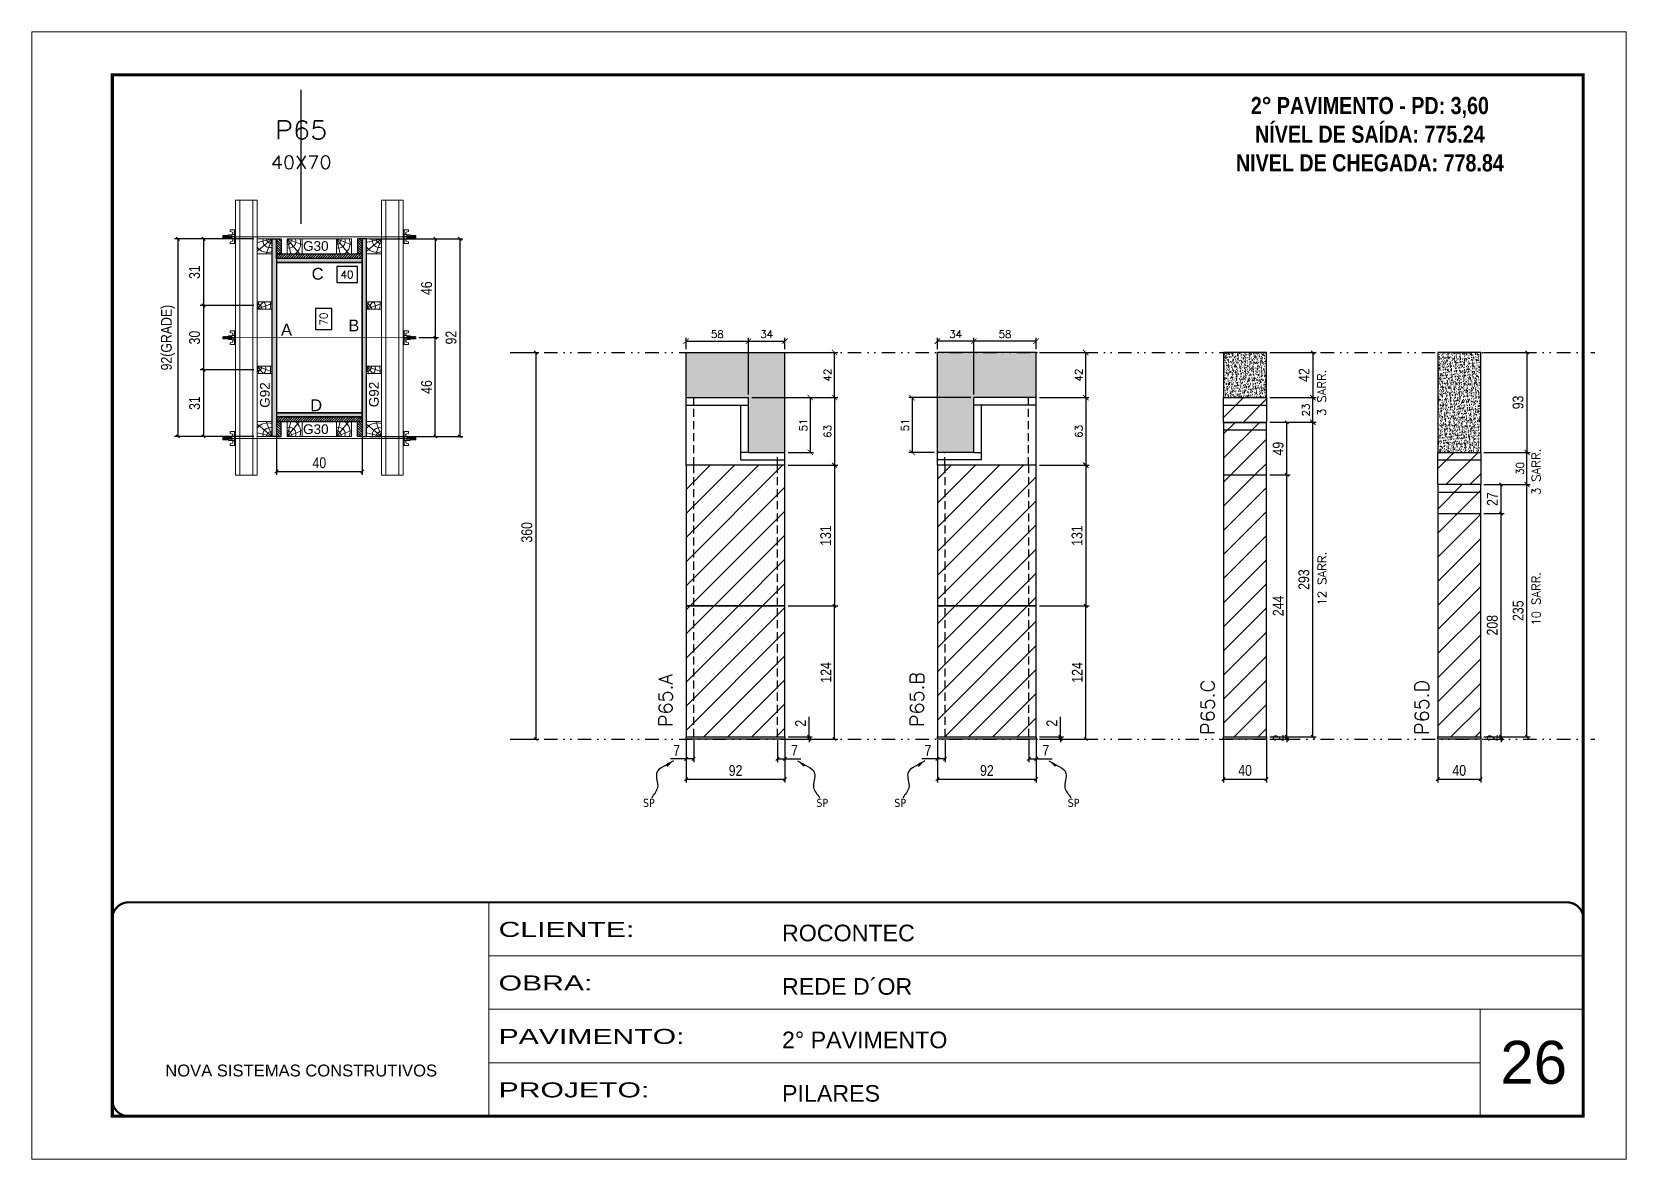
# Model space of a CAD drawing. Extents: x 2949 to 9203, y -16089 to 12527.
# Drawn here: x 4548 to 6033, y 4585 to 5635 of the extents above; entities that cross this region are included whole.
import ezdxf
from ezdxf.enums import TextEntityAlignment as Align

# ---------------------------------------------------------------- set-up
doc = ezdxf.new("R2010")
doc.units = 0
for name, pattern in [('CONTINUO', [0]), ('DASHED', [0.75, 0.5, -0.25]), ('DIVIDE2', [0.625, 0.25, -0.125, 0, -0.125, 0, -0.125]), ('HIDDEN', [0.375, 0.25, -0.125])]:
    doc.linetypes.add(name, pattern=pattern)
for name, color, linetype, lineweight in [('CARIMBO', 255, 'Continuous', 9), ('Folhas', 255, 'Continuous', 9), ('Hachura', 251, 'Continuous', 9), ('Madeira', 126, 'Continuous', 18), ('Perfil Metálico', 224, 'Continuous', 18), ('SARRAFO DE PRESSAO', 251, 'DASHED', 9), ('Texto Seção', 7, 'Continuous', 15)]:
    doc.layers.add(name, color=color, linetype=linetype, lineweight=lineweight)
for name, color, linetype in [('CHAPA', 1, 'Continuous'), ('COTA', 241, 'Continuous'), ('cotas', 4, 'Continuous'), ('MEIO_PONT', 93, 'Continuous'), ('NOMENCLATURA', 7, 'Continuous'), ('Nível', 160, 'Continuous'), ('Painéis', 200, 'Continuous'), ('SARR_2.2x7', 40, 'Continuous'), ('SARRAFO', 251, 'Continuous'), ('Sarrafo de Pressão', 42, 'HIDDEN'), ('texto', 7, 'Continuous'), ('Texto de Titulo', 7, 'Continuous'), ('Texto Qtd Sarr', 242, 'Continuous'), ('TEXTO_GERAL', 7, 'Continuous')]:
    doc.layers.add(name, color=color, linetype=linetype)
doc.styles.add('ARIAL', font='arial.ttf')
doc.styles.add('COTA TECNICA', font='techl___.ttf', dxfattribs={"height": 10})
doc.styles.add('COTA TECNICA 2X', font='techl___.ttf', dxfattribs={"height": 10})
doc.styles.add('COTA TECNICA-50', font='techl___.ttf', dxfattribs={"height": 10})
doc.styles.add('REGUA-120', font='ROMANS.shx', dxfattribs={"height": 15})
doc.styles.add('ROMANC', font='techb___.ttf', dxfattribs={"height": 2.5})
doc.styles.add('ROMANS', font='romans.shx')
doc.styles.add('SANSSERIF', font='sas_____.pfb')
doc.styles.get("Standard").update_dxf_attribs({"font": 'arial.ttf'})
doc.styles.add('Tecnologia', font='')
doc.styles.get('Tecnologia').set_extended_font_data('Forgotten Futurist')
doc.dimstyles.new('COTA PAINEL-50', dxfattribs={"dimtxt": 10, "dimasz": 3, "dimexe": 3, "dimexo": 3, "dimgap": 3, "dimtad": 1, "dimdec": 1, "dimzin": 12, "dimdsep": 46, "dimtxsty": 'COTA TECNICA-50', "dimblk1": 'OBLIQUE', "dimblk2": 'OBLIQUE', "dimsah": 1, "dimcen": 0.9, "dimclrd": 4, "dimclre": 4, "dimclrt": 240, "dimadec": 1, "dimazin": 3, "dimtfac": 1, "dimtdec": 1, "dimtmove": 0, "dimatfit": 3, "dimfxl": 1, "dimtolj": 1, "dimtzin": 12, "dimarcsym": 0})
doc.dimstyles.new('Cota Paínel', dxfattribs={"dimtxt": 7, "dimasz": 5, "dimexe": 3, "dimexo": 3, "dimgap": 3, "dimtad": 1, "dimdec": 1, "dimzin": 12, "dimdsep": 46, "dimtxsty": 'ROMANS', "dimblk": 'ARCHTICK', "dimcen": 0, "dimclrd": 4, "dimclre": 4, "dimclrt": 1, "dimadec": 1, "dimazin": 3, "dimtfac": 1, "dimtdec": 1, "dimtmove": 0, "dimatfit": 3, "dimldrblk": 'OBLIQUE', "dimfxl": 1, "dimtolj": 1, "dimtzin": 12, "dimarcsym": 0})
doc.dimstyles.new('PAINEL', dxfattribs={"dimtxt": 10, "dimasz": 3, "dimexe": 3, "dimexo": 3, "dimgap": 3, "dimtad": 1, "dimdec": 1, "dimzin": 12, "dimdsep": 46, "dimtxsty": 'COTA TECNICA', "dimblk1": 'OBLIQUE', "dimblk2": 'OBLIQUE', "dimsah": 1, "dimcen": 0.9, "dimclrd": 4, "dimclre": 4, "dimclrt": 240, "dimadec": 1, "dimazin": 3, "dimtfac": 1, "dimtdec": 1, "dimtmove": 0, "dimatfit": 3, "dimfxl": 1, "dimtolj": 1, "dimtzin": 12, "dimarcsym": 0})
doc.dimstyles.new('SECAO PILAR', dxfattribs={"dimtxt": 10, "dimasz": 3, "dimexe": 3, "dimexo": 3, "dimgap": 3, "dimtad": 1, "dimdec": 1, "dimlfac": 0.5, "dimzin": 12, "dimdsep": 46, "dimtxsty": 'COTA TECNICA 2X', "dimblk1": 'OBLIQUE', "dimblk2": 'OBLIQUE', "dimsah": 1, "dimcen": 0.9, "dimclrd": 256, "dimclre": 256, "dimclrt": 256, "dimadec": 1, "dimazin": 3, "dimtfac": 1, "dimtdec": 1, "dimtmove": 0, "dimatfit": 3, "dimfxl": 1, "dimtolj": 1, "dimtzin": 12, "dimarcsym": 0})
doc.dimstyles.new('SECÇÃO 2', dxfattribs={"dimtxt": 7, "dimasz": 6, "dimexe": 0.18, "dimexo": 2, "dimgap": -4, "dimtad": 3, "dimdec": 1, "dimlfac": 0.5, "dimzin": 12, "dimdsep": 46, "dimtxsty": 'ROMANS', "dimblk": 'ARCHTICK', "dimcen": 0.09, "dimse1": 1, "dimse2": 1, "dimsd1": 1, "dimsd2": 1, "dimclrd": 180, "dimclre": 5, "dimclrt": 1, "dimadec": 0, "dimazin": 3, "dimtfac": 1, "dimtdec": 1, "dimtofl": 0, "dimtmove": 0, "dimatfit": 3, "dimldrblk": 'ARCHTICK', "dimfxl": 1, "dimtolj": 1, "dimtzin": 0, "dimarcsym": 0})
doc.dimstyles.get("Standard").update_dxf_attribs({"dimtxt": 0.18, "dimasz": 0.18, "dimexe": 0.18, "dimexo": 0.0625, "dimgap": 0.09, "dimtad": 0, "dimtih": 1, "dimtoh": 1, "dimdec": 4, "dimzin": 0, "dimdsep": 46, "dimtxsty": 'Standard', "dimcen": 0.09, "dimadec": 0, "dimazin": 0, "dimtfac": 1, "dimtdec": 4, "dimtofl": 0, "dimtmove": 0, "dimatfit": 3, "dimfxl": 1, "dimtolj": 1, "dimtzin": 0, "dimarcsym": 0})
pattern_1 = [(45, (-126061.009, -22713.47), (-11.2253202, 11.2253202), [])]

msp = doc.modelspace()

# ---------------------------------------------------------------- texts
at = {"layer": 'CARIMBO', "style": 'ARIAL'}
msp.add_text('26', height=40, dxfattribs=at).set_placement((5915.39, 4655.43))
at = {"layer": 'NOMENCLATURA', "color": 2, "insert": (5793.86, 5601.34), "char_height": 16, "attachment_point": 2, "style": 'ROMANC'}
msp.add_mtext_dynamic_manual_height_columns('\\P2° PAVIMENTO - PD: 3,60\\PNÍVEL DE SAÍDA: 775.24\\PNIVEL DE CHEGADA: 778.84', width=300.2766, gutter_width=1, heights=[0], dxfattribs=at)
at = {"layer": 'texto', "color": 0, "char_height": 7.5, "attachment_point": 5}
for insert in [(5122.22, 4917.08), (5283.78, 4917.08), (5356.33, 4917.08), (5517.88, 4917.08)]:
    msp.add_mtext('{\\fTahoma|b0|i0|c0|p34;\\C4;SP}', dxfattribs=dict(at, insert=insert))
at = {"layer": 'Texto Seção', "linetype": 'Continuous', "style": 'ROMANS'}
for s, p in [('3 SARR.', (5752.95, 5277.55)), ('3 SARR.', (5952.72, 5203.82)), ('12 SARR.', (5753.22, 5100.94)), ('10 SARR.', (5952.72, 5082.2))]:
    msp.add_text(s, height=8, rotation=90, dxfattribs=at).set_placement(p)
at = {"layer": 'Texto Seção', "char_height": 13, "width": 285.3299, "attachment_point": 7, "rotation": 90, "style": 'REGUA-120'}
for s, insert in [('P65.A', (5144.38, 4987.82)), ('P65.B', (5378.49, 4987.82)), ('P65.C', (5649.27, 4980.49)), ('P65.D', (5848.77, 4980.49))]:
    msp.add_mtext(s, dxfattribs=dict(at, insert=insert))
at = {"layer": 'TEXTO_GERAL', "style": 'ARIAL'}
for s, p in [('C', (4813.7, 5409.96)), ('A', (4784.74, 5357.91)), ('B', (4847.46, 5361.82)), ('D', (4812.29, 5287.46))]:
    msp.add_text(s, height=11, dxfattribs=at).set_placement(p, align=Align.MIDDLE_CENTER)
at = {"layer": 'TEXTO_GERAL', "color": 0, "linetype": 'Continuous', "style": 'SANSSERIF'}
for p in [(4764.56, 5285.13), (4866.12, 5285.67)]:
    msp.add_text('G92', height=9, rotation=90, dxfattribs=at).set_placement(p, align=Align.MIDDLE_LEFT)
at = {"layer": 'TEXTO_GERAL', "color": 0, "linetype": 'Continuous', "char_height": 9, "width": 285.3299, "style": 'SANSSERIF'}
for insert, attachment_point in [((4800.14, 5440.32), 1), ((4800.14, 5260.6), 7)]:
    msp.add_mtext('G30', dxfattribs=dict(at, insert=insert, attachment_point=attachment_point))

# ---------------------------------------------------------------- blocks, each defined once
blk = doc.blocks.new('9999999999')
at = {"color": 30, "linetype": 'CONTINUO'}
for p, q in [((98564.6, 34230.2), (98564.6, 34429.4)), ((98564.6, 34379.6), (99584, 34379.6)), ((98564.6, 34329.8), (99488, 34329.8)), ((99584, 34329.8), (99488, 34329.8)), ((99488, 34329.8), (99488, 34230.2)), ((98564.6, 34280), (99488, 34280))]:
    blk.add_line(p, q, dxfattribs=at)
at = {"color": 30, "linetype": 'CONTINUO', "const_width": 2}
blk.add_lwpolyline([(99584, 34230.2), (99584, 34414.4, 0.414214), (99569, 34429.4), (98229, 34429.4, 0.414214), (98214, 34414.4), (98214, 34245.2, 0.414214), (98229, 34230.2), (99584, 34230.2)], format="xyb", dxfattribs=at)
at = {"layer": 'Folhas'}
blk.add_lwpolyline([(98139, 34190.2), (99624, 34190.2), (99624, 35240.2), (98139, 35240.2)], close=True, dxfattribs=at)
at = {"layer": 'Folhas', "color": 30, "const_width": 3}
blk.add_lwpolyline([(98214, 34230.2), (99584, 34230.2), (99584, 35200.2), (98214, 35200.2)], close=True, dxfattribs=at)
at = {"color": 7, "linetype": 'Continuous', "ltscale": 5, "style": 'ARIAL'}
for s, height, p in [('ROCONTEC', 15.48, (98837.7, 34393.1)), ('REDE D´OR', 15.48, (98837.7, 34343.3)), ('2° PAVIMENTO', 15.483, (98837.7, 34293.5)), ('NOVA SISTEMAS CONSTRUTIVOS', 11.059, (98263.2, 34267.2)), ('PILARES', 15.48, (98837.7, 34243.7))]:
    blk.add_text(s, height=height, dxfattribs=at).set_placement(p)
at = {"layer": 'Folhas', "color": 7, "style": 'Tecnologia', "width": 1.5}
for s, p in [('CLIENTE:', (98573.7, 34397.2)), ('OBRA:', (98573.7, 34347.3)), ('PAVIMENTO:', (98573.7, 34297.5)), ('PROJETO:', (98573.7, 34247.7))]:
    blk.add_text(s, height=14, dxfattribs=at).set_placement(p)
blk = doc.blocks.new('titulo1')
at = {"layer": 'Defpoints', "color": 252, "linetype": 'HIDDEN', "ltscale": 2}
blk.add_line((0, 0), (0, 125), dxfattribs=at)
at = {"layer": 'Defpoints', "style": 'ROMANS', "oblique": 15}
blk.add_attdef('FOLHA', text='', height=10, dxfattribs=at).set_placement((0, 15.6), align=Align.MIDDLE_CENTER)
at = {"layer": 'Texto Qtd Sarr', "color": 3, "style": 'ROMANS', "oblique": 15}
for tag, height, p in [('TITULO', 17, (0, 71.4)), ('SEÇÃO', 12, (0, 41.5))]:
    blk.add_attdef(tag, text='', height=height, dxfattribs=at).set_placement(p, align=Align.MIDDLE_CENTER)
blk = doc.blocks.new('_Oblique')
at = {"color": 0, "linetype": 'ByBlock', "lineweight": -2}
blk.add_line((-0.5, -0.5), (0.5, 0.5), dxfattribs=at)
blk = doc.blocks.new('*D862')
at = {"layer": 'cotas', "color": 4, "linetype": 'ByBlock', "lineweight": -2, "transparency": 16777216}
for p, q in [((4996.1, 5336.6), (5019.9, 5336.6)), ((5016.9, 5336.6), (5016.9, 4976.6)), ((4996.1, 4976.6), (5019.9, 4976.6))]:
    blk.add_line(p, q, dxfattribs=at)
at = {"layer": 'Defpoints', "color": 0, "linetype": 'ByBlock', "transparency": 16777216}
for p in [(4993.1, 5336.6), (4993.1, 4976.6), (5016.9, 4976.6)]:
    blk.add_point(p, dxfattribs=at)
at = {"layer": 'cotas', "color": 4, "linetype": 'ByBlock', "lineweight": -2, "transparency": 16777216, "xscale": 3, "yscale": 3, "zscale": 3}
for p, rotation in [((5016.9, 5336.6), 90), ((5016.9, 4976.6), 270)]:
    blk.add_blockref('_Oblique', p, dxfattribs=dict(at, rotation=rotation))
at = {"layer": 'cotas', "color": 240, "linetype": 'ByBlock', "transparency": 16777216, "insert": (5008.6, 5169.1), "char_height": 10, "attachment_point": 5, "rotation": 90, "style": 'COTA TECNICA'}
blk.add_mtext('\\A1;360', dxfattribs=at)
blk = doc.blocks.new('*D836')
at = {"layer": 'COTA', "color": 180, "lineweight": -2, "transparency": 16777216}
for p, q in [((4826.8, 5377.5), (4811.8, 5377.5)), ((4811.8, 5377.5), (4811.8, 5358.2)), ((4826.8, 5358.2), (4826.8, 5377.5)), ((4811.8, 5358.2), (4826.8, 5358.2))]:
    blk.add_line(p, q, dxfattribs=at)
at = {"layer": 'Defpoints', "color": 0, "transparency": 16777216}
for p in [(4775.3, 5420.5), (4775.3, 5280.5), (4830.8, 5280.5)]:
    blk.add_point(p, dxfattribs=at)
at = {"layer": 'COTA', "color": 1, "transparency": 16777216, "insert": (4819.3, 5367.8), "char_height": 7, "attachment_point": 5, "rotation": 90, "style": 'ROMANS'}
blk.add_mtext('\\A1;70', dxfattribs=at)
blk = doc.blocks.new('_ArchTick')
at = {"color": 0, "linetype": 'ByBlock', "const_width": 0.15}
blk.add_lwpolyline([(-0.5, -0.5), (0.5, 0.5)], dxfattribs=at)
blk = doc.blocks.new('*D837')
at = {"layer": 'COTA', "lineweight": -2, "transparency": 16777216}
for p, q in [((4862.3, 5442.5), (4949.1, 5442.5)), ((4946.1, 5442.5), (4946.1, 5258.5)), ((4862.3, 5258.5), (4949.1, 5258.5))]:
    blk.add_line(p, q, dxfattribs=at)
at = {"layer": 'Defpoints', "color": 0, "transparency": 16777216}
for p in [(4859.3, 5442.5), (4859.3, 5258.5), (4946.1, 5258.5)]:
    blk.add_point(p, dxfattribs=at)
at = {"layer": 'COTA', "lineweight": -2, "transparency": 16777216, "xscale": 3, "yscale": 3, "zscale": 3}
for p, rotation in [((4946.1, 5442.5), 90), ((4946.1, 5258.5), 270)]:
    blk.add_blockref('_Oblique', p, dxfattribs=dict(at, rotation=rotation))
at = {"layer": 'COTA', "transparency": 16777216, "insert": (4938, 5350.5), "char_height": 10, "attachment_point": 5, "rotation": 90, "style": 'COTA TECNICA 2X'}
blk.add_mtext('\\A1;92', dxfattribs=at)
blk = doc.blocks.new('*D838')
at = {"layer": 'COTA', "lineweight": -2, "transparency": 16777216}
for p, q in [((4896.3, 5442.5), (4926.3, 5442.5)), ((4923.3, 5442.5), (4923.3, 5350.5)), ((4908.1, 5350.5), (4926.3, 5350.5))]:
    blk.add_line(p, q, dxfattribs=at)
at = {"layer": 'Defpoints', "color": 0, "transparency": 16777216}
for p in [(4893.3, 5442.5), (4905.1, 5350.5), (4923.3, 5350.5)]:
    blk.add_point(p, dxfattribs=at)
at = {"layer": 'COTA', "lineweight": -2, "transparency": 16777216, "xscale": 3, "yscale": 3, "zscale": 3}
for p, rotation in [((4923.3, 5442.5), 90), ((4923.3, 5350.5), 270)]:
    blk.add_blockref('_Oblique', p, dxfattribs=dict(at, rotation=rotation))
at = {"layer": 'COTA', "transparency": 16777216, "insert": (4915.2, 5396.5), "char_height": 10, "attachment_point": 5, "rotation": 90, "style": 'COTA TECNICA 2X'}
blk.add_mtext('\\A1;46', dxfattribs=at)
blk = doc.blocks.new('*D839')
at = {"layer": 'COTA', "lineweight": -2, "transparency": 16777216}
for p, q in [((4908.1, 5350.5), (4926.3, 5350.5)), ((4923.3, 5258.5), (4923.3, 5350.5)), ((4896.3, 5258.5), (4926.3, 5258.5))]:
    blk.add_line(p, q, dxfattribs=at)
at = {"layer": 'Defpoints', "color": 0, "transparency": 16777216}
for p in [(4905.1, 5350.5), (4923.3, 5350.5), (4893.3, 5258.5)]:
    blk.add_point(p, dxfattribs=at)
at = {"layer": 'COTA', "lineweight": -2, "transparency": 16777216, "xscale": 3, "yscale": 3, "zscale": 3}
for p, rotation in [((4923.3, 5350.5), 90), ((4923.3, 5258.5), 270)]:
    blk.add_blockref('_Oblique', p, dxfattribs=dict(at, rotation=rotation))
at = {"layer": 'COTA', "transparency": 16777216, "insert": (4915.2, 5304.5), "char_height": 10, "attachment_point": 5, "rotation": 90, "style": 'COTA TECNICA 2X'}
blk.add_mtext('\\A1;46', dxfattribs=at)
blk = doc.blocks.new('*D840')
at = {"layer": 'COTA', "color": 180, "lineweight": -2, "transparency": 16777216}
for p, q in [((4850.8, 5416.7), (4831.5, 5416.7)), ((4831.5, 5416.7), (4831.5, 5401.7)), ((4850.8, 5401.7), (4850.8, 5416.7)), ((4831.5, 5401.7), (4850.8, 5401.7))]:
    blk.add_line(p, q, dxfattribs=at)
at = {"layer": 'Defpoints', "color": 0, "transparency": 16777216}
for p in [(4775.3, 5420.5), (4855.3, 5420.5), (4855.3, 5397.7)]:
    blk.add_point(p, dxfattribs=at)
at = {"layer": 'COTA', "color": 1, "transparency": 16777216, "insert": (4841.1, 5409.2), "char_height": 7, "attachment_point": 5, "style": 'ROMANS'}
blk.add_mtext('\\A1;40', dxfattribs=at)
blk = doc.blocks.new('PONTALETE')
at = {"layer": 'Madeira'}
for q in [(2.71, 7), (7, 5.76), (7, 1.74)]:
    blk.add_line((0, 0), q, dxfattribs=at)
blk.add_lwpolyline([(0, 0), (7, 0), (7, 7), (0, 7)], close=True, dxfattribs=at)
for centre, radius, start, end in [((2.04, 0.06), 6.23, 37.28179, 109.09128), ((1.09, 0.9), 3.19, 343.60304, 109.98471), ((-0.21, -0.78), 3.09, 14.63219, 86.0383)]:
    blk.add_arc(centre, radius, start, end, dxfattribs=at)
blk = doc.blocks.new('*D841')
at = {"layer": 'COTA', "lineweight": -2, "transparency": 16777216}
for p, q in [((4754.3, 5442.5), (4680.5, 5442.5)), ((4683.5, 5442.5), (4683.5, 5258.5)), ((4754.3, 5258.5), (4680.5, 5258.5))]:
    blk.add_line(p, q, dxfattribs=at)
at = {"layer": 'Defpoints', "color": 0, "transparency": 16777216}
for p in [(4757.3, 5442.5), (4683.5, 5258.5), (4757.3, 5258.5)]:
    blk.add_point(p, dxfattribs=at)
at = {"layer": 'COTA', "lineweight": -2, "transparency": 16777216, "xscale": 3, "yscale": 3, "zscale": 3}
for p, rotation in [((4683.5, 5442.5), 90), ((4683.5, 5258.5), 270)]:
    blk.add_blockref('_Oblique', p, dxfattribs=dict(at, rotation=rotation))
at = {"layer": 'COTA', "transparency": 16777216, "insert": (4674.3, 5350.5), "char_height": 10, "attachment_point": 5, "rotation": 90, "style": 'COTA TECNICA 2X'}
blk.add_mtext('\\A1;92(GRADE)', dxfattribs=at)
blk = doc.blocks.new('MEIO PONTALETE')
at = {"layer": 'Madeira'}
for q in [(2.71, 7), (3.5, 2.88), (3.5, 0.87)]:
    blk.add_line((0, 0), q, dxfattribs=at)
blk.add_lwpolyline([(0, 0), (3.5, 0), (3.5, 7), (0, 7)], close=True, dxfattribs=at)
for centre, radius, start, end in [((2.04, 0.06), 6.23, 76.44987, 109.09128), ((1.09, 0.9), 3.19, 40.90626, 109.98471), ((-0.21, -0.78), 3.09, 14.63219, 86.0383)]:
    blk.add_arc(centre, radius, start, end, dxfattribs=at)
blk = doc.blocks.new('*D842')
at = {"layer": 'COTA', "lineweight": -2, "transparency": 16777216}
for p, q in [((4754.3, 5320.5), (4704.4, 5320.5)), ((4707.4, 5320.5), (4707.4, 5258.5)), ((4754.3, 5258.5), (4704.4, 5258.5))]:
    blk.add_line(p, q, dxfattribs=at)
at = {"layer": 'Defpoints', "color": 0, "transparency": 16777216}
for p in [(4757.3, 5320.5), (4707.4, 5258.5), (4757.3, 5258.5)]:
    blk.add_point(p, dxfattribs=at)
at = {"layer": 'COTA', "lineweight": -2, "transparency": 16777216, "xscale": 3, "yscale": 3, "zscale": 3}
for p, rotation in [((4707.4, 5320.5), 90), ((4707.4, 5258.5), 270)]:
    blk.add_blockref('_Oblique', p, dxfattribs=dict(at, rotation=rotation))
at = {"layer": 'COTA', "transparency": 16777216, "insert": (4699.1, 5289.5), "char_height": 10, "attachment_point": 5, "rotation": 90, "style": 'COTA TECNICA 2X'}
blk.add_mtext('\\A1;31', dxfattribs=at)
blk = doc.blocks.new('C')
at = {"layer": 'Hachura', "color": 0}
for p, q in [((0, 3.22), (0, -3.22)), ((0.45, 3.22), (0, 3.22)), ((0.46, 3.16), (0, 3.16)), ((0.46, 3.05), (0, 3.05)), ((0.46, 2.88), (0, 2.88)), ((0, 2.75), (0, -1.16)), ((0.46, 2.65), (0, 2.65)), ((0.46, 2.23), (0, 2.23)), ((0.46, 1.51), (0, 1.51)), ((0.39, 0.49), (0.17, 0.49)), ((0.45, -3.23), (0.45, 3.22)), ((0.45, 3.22), (2.58, 3.22)), ((1.74, 0.97), (0.45, 0.97)), ((1.45, 0.1), (0.45, 0.1)), ((1.35, 1.94), (1.35, 0.96)), ((2.58, 2.39), (1.47, 2.09)), ((1.74, -0.97), (1.74, 0.97)), ((1.74, 0.97), (1.74, 0.84)), ((1.74, 0.97), (1.74, 0.84)), ((1.74, 0.84), (3.35, 0.84)), ((3.35, 0.45), (1.74, 0.45)), ((2.58, 3.22), (2.58, 2.39)), ((3.32, 0.84), (3.32, -0.84)), ((3.35, 0.84), (3.35, -0.84)), ((3.68, 0.45), (3.35, 0.45)), ((3.84, -0.52), (3.35, 0.45)), ((3.35, 0.06), (3.67, -0.57)), ((3.68, 0.45), (4.16, -0.52)), ((3.72, 0.5), (4.25, -0.57)), ((4.37, -0.55), (3.83, 0.53)), ((4.15, 0.45), (3.93, 0.45)), ((4.42, -0.52), (3.93, 0.45)), ((4.15, 0.45), (4.26, 0.45)), ((4.26, 0.45), (4.74, -0.52)), ((4.3, 0.5), (4.83, -0.57)), ((4.95, -0.55), (4.41, 0.53)), ((4.51, 0.45), (4.84, 0.45)), ((5, -0.52), (4.51, 0.45)), ((4.84, 0.45), (5.32, -0.52)), ((4.88, 0.5), (5.41, -0.57)), ((5.53, -0.55), (4.99, 0.53)), ((5.58, -0.52), (5.09, 0.45)), ((5.42, 0.45), (5.09, 0.45)), ((5.58, -0.52), (5.09, 0.45)), ((5.42, 0.45), (5.74, -0.19)), ((5.46, 0.5), (5.74, -0.07)), ((5.74, 0.19), (5.57, 0.53)), ((5.74, 0.32), (5.68, 0.45)), ((5.68, 0.45), (5.74, 0.45)), ((5.74, 0.45), (5.9, 0.29)), ((5.74, 0.45), (5.74, -0.52)), ((5.9, -0.36), (5.9, 0.29)), ((0.45, 0), (0, 0)), ((0.46, -1.52), (0, -1.52)), ((0.46, -2.23), (0, -2.23)), ((0.46, -2.65), (0, -2.65)), ((0.46, -2.88), (0, -2.88)), ((0.46, -3.05), (0, -3.05)), ((0.46, -3.16), (0, -3.16)), ((0, -3.22), (2.57, -3.22)), ((0.08, -0.48), (0.29, -0.48)), ((0.29, -0.48), (0.4, -0.48)), ((0.45, 0), (0.45, -0.97)), ((0.45, -0.16), (1.45, -0.16)), ((0.45, -0.65), (0.45, -0.32)), ((0.45, -3.23), (0.45, -0.65)), ((0.45, -0.97), (1.74, -0.97)), ((1.35, -1.94), (1.35, -0.97)), ((2.58, -2.39), (1.47, -2.1)), ((3.35, -0.32), (1.74, -0.32)), ((3.35, -0.84), (1.74, -0.84)), ((2.58, -3.23), (2.58, -2.39)), ((3.35, -0.07), (3.58, -0.52)), ((3.35, -0.52), (3.58, -0.52)), ((3.84, -0.52), (4.16, -0.52)), ((4.42, -0.52), (4.74, -0.52)), ((4.63, -0.52), (4.74, -0.52)), ((5, -0.52), (5.32, -0.52)), ((5.58, -0.52), (5.74, -0.52)), ((5.74, -0.52), (5.9, -0.36)), ((5.74, -0.52), (5.74, -0.52))]:
    blk.add_line(p, q, dxfattribs=at)
for centre, radius, start, end in [((1.52, 1.94), 0.161, 104.74356, 180), ((1.44, -0.03), 0.129, 272.69497, 87.30503), ((3.81, 0.39), 0.143, 25.56881, 154.43119), ((4.39, 0.39), 0.143, 25.56881, 154.43119), ((4.97, 0.39), 0.143, 25.56881, 154.43119), ((5.55, 0.39), 0.143, 25.56881, 154.43119), ((0.17, -0.37), 0.174, 221.74404, 317.85924), ((1.52, -1.94), 0.161, 180, 255.25644), ((3.71, -0.4), 0.174, 222.14076, 318.25596), ((4.29, -0.4), 0.174, 222.14076, 318.25596), ((4.87, -0.4), 0.174, 222.14076, 318.25596), ((5.45, -0.4), 0.174, 222.14076, 318.25596), ((5.61, -0.4), 0.174, 317.85924, 318.25596)]:
    blk.add_arc(centre, radius, start, end, dxfattribs=at)
blk = doc.blocks.new('*D843')
at = {"layer": 'COTA', "lineweight": -2, "transparency": 16777216}
for p, q in [((4754.3, 5442.5), (4704.4, 5442.5)), ((4707.4, 5442.5), (4707.4, 5380.5)), ((4754.3, 5380.5), (4704.4, 5380.5))]:
    blk.add_line(p, q, dxfattribs=at)
at = {"layer": 'Defpoints', "color": 0, "transparency": 16777216}
for p in [(4757.3, 5442.5), (4707.4, 5380.5), (4757.3, 5380.5)]:
    blk.add_point(p, dxfattribs=at)
at = {"layer": 'COTA', "lineweight": -2, "transparency": 16777216, "xscale": 3, "yscale": 3, "zscale": 3}
for p, rotation in [((4707.4, 5442.5), 90), ((4707.4, 5380.5), 270)]:
    blk.add_blockref('_Oblique', p, dxfattribs=dict(at, rotation=rotation))
at = {"layer": 'COTA', "transparency": 16777216, "insert": (4699.1, 5411.5), "char_height": 10, "attachment_point": 5, "rotation": 90, "style": 'COTA TECNICA 2X'}
blk.add_mtext('\\A1;31', dxfattribs=at)
blk = doc.blocks.new('*D844')
at = {"layer": 'COTA', "lineweight": -2, "transparency": 16777216}
for p, q in [((4754.3, 5380.5), (4704.4, 5380.5)), ((4707.4, 5380.5), (4707.4, 5320.5)), ((4754.3, 5320.5), (4704.4, 5320.5))]:
    blk.add_line(p, q, dxfattribs=at)
at = {"layer": 'Defpoints', "color": 0, "transparency": 16777216}
for p in [(4757.3, 5380.5), (4707.4, 5320.5), (4757.3, 5320.5)]:
    blk.add_point(p, dxfattribs=at)
at = {"layer": 'COTA', "lineweight": -2, "transparency": 16777216, "xscale": 3, "yscale": 3, "zscale": 3}
for p, rotation in [((4707.4, 5380.5), 90), ((4707.4, 5320.5), 270)]:
    blk.add_blockref('_Oblique', p, dxfattribs=dict(at, rotation=rotation))
at = {"layer": 'COTA', "transparency": 16777216, "insert": (4699.1, 5350.5), "char_height": 10, "attachment_point": 5, "rotation": 90, "style": 'COTA TECNICA 2X'}
blk.add_mtext('\\A1;30', dxfattribs=at)
blk = doc.blocks.new('*D863')
at = {"layer": 'COTA', "lineweight": -2, "transparency": 16777216}
for p, q in [((4775.3, 5273.9), (4775.3, 5222.8)), ((4855.3, 5273.9), (4855.3, 5222.8)), ((4775.3, 5225.8), (4855.3, 5225.8))]:
    blk.add_line(p, q, dxfattribs=at)
at = {"layer": 'Defpoints', "color": 0, "transparency": 16777216}
for p in [(4775.3, 5276.9), (4855.3, 5276.9), (4855.3, 5225.8)]:
    blk.add_point(p, dxfattribs=at)
at = {"layer": 'COTA', "lineweight": -2, "transparency": 16777216, "xscale": 3, "yscale": 3, "zscale": 3, "rotation": 180}
blk.add_blockref('_Oblique', (4775.3, 5225.8), dxfattribs=at)
at = {"layer": 'COTA', "lineweight": -2, "transparency": 16777216, "xscale": 3, "yscale": 3, "zscale": 3}
blk.add_blockref('_Oblique', (4855.3, 5225.8), dxfattribs=at)
at = {"layer": 'COTA', "transparency": 16777216, "insert": (4815.3, 5233.9), "char_height": 10, "attachment_point": 5, "style": 'COTA TECNICA 2X'}
blk.add_mtext('\\A1;40', dxfattribs=at)
blk = doc.blocks.new('*D845')
at = {"layer": 'COTA', "color": 4, "lineweight": -2, "transparency": 16777216}
for p, q in [((5157, 4975.6), (5157, 4936.1)), ((5249, 4975.6), (5249, 4936.1)), ((5157, 4939.1), (5249, 4939.1))]:
    blk.add_line(p, q, dxfattribs=at)
at = {"layer": 'Defpoints', "color": 0, "transparency": 16777216}
for p in [(5157, 4978.6), (5249, 4978.6), (5249, 4939.1)]:
    blk.add_point(p, dxfattribs=at)
at = {"layer": 'COTA', "color": 4, "lineweight": -2, "transparency": 16777216, "xscale": 3, "yscale": 3, "zscale": 3, "rotation": 180}
blk.add_blockref('_Oblique', (5157, 4939.1), dxfattribs=at)
at = {"layer": 'COTA', "color": 4, "lineweight": -2, "transparency": 16777216, "xscale": 3, "yscale": 3, "zscale": 3}
blk.add_blockref('_Oblique', (5249, 4939.1), dxfattribs=at)
at = {"layer": 'COTA', "color": 240, "transparency": 16777216, "insert": (5203, 4947.2), "char_height": 10, "attachment_point": 5, "style": 'COTA TECNICA'}
blk.add_mtext('\\A1;92', dxfattribs=at)
blk = doc.blocks.new('*D846')
at = {"layer": 'COTA', "color": 4, "lineweight": -2, "transparency": 16777216}
for p, q in [((5164, 4975.6), (5164, 4955.1)), ((5157, 4973.6), (5157, 4955.1)), ((5157, 4958.1), (5142.3, 4958.1)), ((5164, 4958.1), (5157, 4958.1))]:
    blk.add_line(p, q, dxfattribs=at)
at = {"layer": 'Defpoints', "color": 0, "transparency": 16777216}
for p in [(5157, 4976.6), (5164, 4978.6), (5157, 4958.1)]:
    blk.add_point(p, dxfattribs=at)
at = {"layer": 'COTA', "color": 4, "lineweight": -2, "transparency": 16777216, "xscale": 3, "yscale": 3, "zscale": 3, "rotation": 180}
blk.add_blockref('_Oblique', (5157, 4958.1), dxfattribs=at)
at = {"layer": 'COTA', "color": 4, "lineweight": -2, "transparency": 16777216, "xscale": 3, "yscale": 3, "zscale": 3}
blk.add_blockref('_Oblique', (5164, 4958.1), dxfattribs=at)
at = {"layer": 'COTA', "color": 240, "transparency": 16777216, "insert": (5148.1, 4966.1), "char_height": 10, "attachment_point": 5, "style": 'COTA TECNICA-50'}
blk.add_mtext('\\A1;7', dxfattribs=at)
blk = doc.blocks.new('*D847')
at = {"layer": 'COTA', "color": 4, "lineweight": -2, "transparency": 16777216}
for p, q in [((5242, 4975.6), (5242, 4955.1)), ((5249, 4973.6), (5249, 4955.1)), ((5242, 4958.1), (5249, 4958.1)), ((5249, 4958.1), (5263.7, 4958.1))]:
    blk.add_line(p, q, dxfattribs=at)
at = {"layer": 'Defpoints', "color": 0, "transparency": 16777216}
for p in [(5242, 4978.6), (5249, 4976.6), (5249, 4958.1)]:
    blk.add_point(p, dxfattribs=at)
at = {"layer": 'COTA', "color": 4, "lineweight": -2, "transparency": 16777216, "xscale": 3, "yscale": 3, "zscale": 3, "rotation": 180}
blk.add_blockref('_Oblique', (5242, 4958.1), dxfattribs=at)
at = {"layer": 'COTA', "color": 4, "lineweight": -2, "transparency": 16777216, "xscale": 3, "yscale": 3, "zscale": 3}
blk.add_blockref('_Oblique', (5249, 4958.1), dxfattribs=at)
at = {"layer": 'COTA', "color": 240, "transparency": 16777216, "insert": (5257.9, 4966.1), "char_height": 10, "attachment_point": 5, "style": 'COTA TECNICA-50'}
blk.add_mtext('\\A1;7', dxfattribs=at)
blk = doc.blocks.new('*D848')
at = {"layer": 'COTA', "color": 4, "lineweight": -2, "transparency": 16777216}
for p, q in [((5252, 5100.6), (5298.2, 5100.6)), ((5295.2, 4976.6), (5295.2, 5100.6)), ((5252, 4976.6), (5298.2, 4976.6))]:
    blk.add_line(p, q, dxfattribs=at)
at = {"layer": 'Defpoints', "color": 0, "transparency": 16777216}
for p in [(5249, 5100.6), (5295.2, 5100.6), (5249, 4976.6)]:
    blk.add_point(p, dxfattribs=at)
at = {"layer": 'COTA', "color": 4, "lineweight": -2, "transparency": 16777216, "xscale": 3, "yscale": 3, "zscale": 3}
for p, rotation in [((5295.2, 5100.6), 90), ((5295.2, 4976.6), 270)]:
    blk.add_blockref('_Oblique', p, dxfattribs=dict(at, rotation=rotation))
at = {"layer": 'COTA', "color": 240, "transparency": 16777216, "insert": (5287.2, 5038.6), "char_height": 10, "attachment_point": 5, "rotation": 90, "style": 'COTA TECNICA-50'}
blk.add_mtext('\\A1;124', dxfattribs=at)
blk = doc.blocks.new('*D849')
at = {"layer": 'COTA', "color": 4, "lineweight": -2, "transparency": 16777216}
for p, q in [((5271.5, 4978.6), (5271.5, 4997.4)), ((5252, 4978.6), (5274.5, 4978.6)), ((5252, 4976.6), (5274.5, 4976.6)), ((5271.5, 4976.6), (5271.5, 4978.6)), ((5271.5, 4976.6), (5271.5, 4973.6))]:
    blk.add_line(p, q, dxfattribs=at)
at = {"layer": 'Defpoints', "color": 0, "transparency": 16777216}
for p in [(5249, 4978.6), (5249, 4976.6), (5271.5, 4976.6)]:
    blk.add_point(p, dxfattribs=at)
at = {"layer": 'COTA', "color": 4, "lineweight": -2, "transparency": 16777216, "xscale": 3, "yscale": 3, "zscale": 3}
for p, rotation in [((5271.5, 4978.6), 270), ((5271.5, 4976.6), 90)]:
    blk.add_blockref('_Oblique', p, dxfattribs=dict(at, rotation=rotation))
at = {"layer": 'COTA', "color": 240, "transparency": 16777216, "insert": (5263.5, 4991.3), "char_height": 10, "attachment_point": 5, "rotation": 90, "style": 'COTA TECNICA-50'}
blk.add_mtext('\\A1;2', dxfattribs=at)
blk = doc.blocks.new('*D850')
at = {"layer": 'COTA', "color": 4, "linetype": 'ByBlock', "lineweight": -2, "transparency": 16777216}
for p, q in [((5252, 5231.6), (5298.2, 5231.6)), ((5295.2, 5231.6), (5295.2, 5100.6)), ((5252, 5100.6), (5298.2, 5100.6))]:
    blk.add_line(p, q, dxfattribs=at)
at = {"layer": 'Defpoints', "color": 0, "linetype": 'ByBlock', "transparency": 16777216}
for p in [(5249, 5231.6), (5249, 5100.6), (5295.2, 5100.6)]:
    blk.add_point(p, dxfattribs=at)
at = {"layer": 'COTA', "color": 4, "linetype": 'ByBlock', "lineweight": -2, "transparency": 16777216, "xscale": 3, "yscale": 3, "zscale": 3}
for p, rotation in [((5295.2, 5231.6), 90), ((5295.2, 5100.6), 270)]:
    blk.add_blockref('_Oblique', p, dxfattribs=dict(at, rotation=rotation))
at = {"layer": 'COTA', "color": 240, "linetype": 'ByBlock', "transparency": 16777216, "insert": (5287, 5166.1), "char_height": 10, "attachment_point": 5, "rotation": 90, "style": 'COTA TECNICA'}
blk.add_mtext('\\A1;131', dxfattribs=at)
blk = doc.blocks.new('*D851')
at = {"layer": 'COTA', "color": 4, "lineweight": -2, "transparency": 16777216}
for p, q in [((5391.1, 4975.6), (5391.1, 4936.1)), ((5483.1, 4975.6), (5483.1, 4936.1)), ((5391.1, 4939.1), (5483.1, 4939.1))]:
    blk.add_line(p, q, dxfattribs=at)
at = {"layer": 'Defpoints', "color": 0, "transparency": 16777216}
for p in [(5391.1, 4978.6), (5483.1, 4978.6), (5483.1, 4939.1)]:
    blk.add_point(p, dxfattribs=at)
at = {"layer": 'COTA', "color": 4, "lineweight": -2, "transparency": 16777216, "xscale": 3, "yscale": 3, "zscale": 3, "rotation": 180}
blk.add_blockref('_Oblique', (5391.1, 4939.1), dxfattribs=at)
at = {"layer": 'COTA', "color": 4, "lineweight": -2, "transparency": 16777216, "xscale": 3, "yscale": 3, "zscale": 3}
blk.add_blockref('_Oblique', (5483.1, 4939.1), dxfattribs=at)
at = {"layer": 'COTA', "color": 240, "transparency": 16777216, "insert": (5437.1, 4947.2), "char_height": 10, "attachment_point": 5, "style": 'COTA TECNICA'}
blk.add_mtext('\\A1;92', dxfattribs=at)
blk = doc.blocks.new('*D852')
at = {"layer": 'COTA', "color": 4, "lineweight": -2, "transparency": 16777216}
for p, q in [((5398.1, 4975.6), (5398.1, 4955.1)), ((5391.1, 4973.6), (5391.1, 4955.1)), ((5391.1, 4958.1), (5376.4, 4958.1)), ((5398.1, 4958.1), (5391.1, 4958.1))]:
    blk.add_line(p, q, dxfattribs=at)
at = {"layer": 'Defpoints', "color": 0, "transparency": 16777216}
for p in [(5391.1, 4976.6), (5398.1, 4978.6), (5391.1, 4958.1)]:
    blk.add_point(p, dxfattribs=at)
at = {"layer": 'COTA', "color": 4, "lineweight": -2, "transparency": 16777216, "xscale": 3, "yscale": 3, "zscale": 3, "rotation": 180}
blk.add_blockref('_Oblique', (5391.1, 4958.1), dxfattribs=at)
at = {"layer": 'COTA', "color": 4, "lineweight": -2, "transparency": 16777216, "xscale": 3, "yscale": 3, "zscale": 3}
blk.add_blockref('_Oblique', (5398.1, 4958.1), dxfattribs=at)
at = {"layer": 'COTA', "color": 240, "transparency": 16777216, "insert": (5382.2, 4966.1), "char_height": 10, "attachment_point": 5, "style": 'COTA TECNICA-50'}
blk.add_mtext('\\A1;7', dxfattribs=at)
blk = doc.blocks.new('*D853')
at = {"layer": 'COTA', "color": 4, "lineweight": -2, "transparency": 16777216}
for p, q in [((5476.1, 4975.6), (5476.1, 4955.1)), ((5483.1, 4973.6), (5483.1, 4955.1)), ((5476.1, 4958.1), (5483.1, 4958.1)), ((5483.1, 4958.1), (5497.8, 4958.1))]:
    blk.add_line(p, q, dxfattribs=at)
at = {"layer": 'Defpoints', "color": 0, "transparency": 16777216}
for p in [(5476.1, 4978.6), (5483.1, 4976.6), (5483.1, 4958.1)]:
    blk.add_point(p, dxfattribs=at)
at = {"layer": 'COTA', "color": 4, "lineweight": -2, "transparency": 16777216, "xscale": 3, "yscale": 3, "zscale": 3, "rotation": 180}
blk.add_blockref('_Oblique', (5476.1, 4958.1), dxfattribs=at)
at = {"layer": 'COTA', "color": 4, "lineweight": -2, "transparency": 16777216, "xscale": 3, "yscale": 3, "zscale": 3}
blk.add_blockref('_Oblique', (5483.1, 4958.1), dxfattribs=at)
at = {"layer": 'COTA', "color": 240, "transparency": 16777216, "insert": (5492, 4966.1), "char_height": 10, "attachment_point": 5, "style": 'COTA TECNICA-50'}
blk.add_mtext('\\A1;7', dxfattribs=at)
blk = doc.blocks.new('*D854')
at = {"layer": 'COTA', "color": 4, "lineweight": -2, "transparency": 16777216}
for p, q in [((5486.1, 5100.6), (5532.3, 5100.6)), ((5529.3, 4976.6), (5529.3, 5100.6)), ((5486.1, 4976.6), (5532.3, 4976.6))]:
    blk.add_line(p, q, dxfattribs=at)
at = {"layer": 'Defpoints', "color": 0, "transparency": 16777216}
for p in [(5483.1, 5100.6), (5529.3, 5100.6), (5483.1, 4976.6)]:
    blk.add_point(p, dxfattribs=at)
at = {"layer": 'COTA', "color": 4, "lineweight": -2, "transparency": 16777216, "xscale": 3, "yscale": 3, "zscale": 3}
for p, rotation in [((5529.3, 5100.6), 90), ((5529.3, 4976.6), 270)]:
    blk.add_blockref('_Oblique', p, dxfattribs=dict(at, rotation=rotation))
at = {"layer": 'COTA', "color": 240, "transparency": 16777216, "insert": (5521.3, 5038.6), "char_height": 10, "attachment_point": 5, "rotation": 90, "style": 'COTA TECNICA-50'}
blk.add_mtext('\\A1;124', dxfattribs=at)
blk = doc.blocks.new('*D855')
at = {"layer": 'COTA', "color": 4, "lineweight": -2, "transparency": 16777216}
for p, q in [((5505.6, 4978.6), (5505.6, 4997.4)), ((5486.1, 4978.6), (5508.6, 4978.6)), ((5486.1, 4976.6), (5508.6, 4976.6)), ((5505.6, 4976.6), (5505.6, 4978.6)), ((5505.6, 4976.6), (5505.6, 4973.6))]:
    blk.add_line(p, q, dxfattribs=at)
at = {"layer": 'Defpoints', "color": 0, "transparency": 16777216}
for p in [(5483.1, 4978.6), (5483.1, 4976.6), (5505.6, 4976.6)]:
    blk.add_point(p, dxfattribs=at)
at = {"layer": 'COTA', "color": 4, "lineweight": -2, "transparency": 16777216, "xscale": 3, "yscale": 3, "zscale": 3}
for p, rotation in [((5505.6, 4978.6), 270), ((5505.6, 4976.6), 90)]:
    blk.add_blockref('_Oblique', p, dxfattribs=dict(at, rotation=rotation))
at = {"layer": 'COTA', "color": 240, "transparency": 16777216, "insert": (5497.6, 4991.3), "char_height": 10, "attachment_point": 5, "rotation": 90, "style": 'COTA TECNICA-50'}
blk.add_mtext('\\A1;2', dxfattribs=at)
blk = doc.blocks.new('*D856')
at = {"layer": 'COTA', "color": 4, "linetype": 'ByBlock', "lineweight": -2, "transparency": 16777216}
for p, q in [((5486.1, 5231.6), (5532.3, 5231.6)), ((5529.3, 5231.6), (5529.3, 5100.6)), ((5486.1, 5100.6), (5532.3, 5100.6))]:
    blk.add_line(p, q, dxfattribs=at)
at = {"layer": 'Defpoints', "color": 0, "linetype": 'ByBlock', "transparency": 16777216}
for p in [(5483.1, 5231.6), (5483.1, 5100.6), (5529.3, 5100.6)]:
    blk.add_point(p, dxfattribs=at)
at = {"layer": 'COTA', "color": 4, "linetype": 'ByBlock', "lineweight": -2, "transparency": 16777216, "xscale": 3, "yscale": 3, "zscale": 3}
for p, rotation in [((5529.3, 5231.6), 90), ((5529.3, 5100.6), 270)]:
    blk.add_blockref('_Oblique', p, dxfattribs=dict(at, rotation=rotation))
at = {"layer": 'COTA', "color": 240, "linetype": 'ByBlock', "transparency": 16777216, "insert": (5521.1, 5166.1), "char_height": 10, "attachment_point": 5, "rotation": 90, "style": 'COTA TECNICA'}
blk.add_mtext('\\A1;131', dxfattribs=at)
blk = doc.blocks.new('*D857')
at = {"layer": 'COTA', "color": 4, "lineweight": -2, "transparency": 16777216}
for p, q in [((5657.6, 4975.6), (5657.6, 4936.2)), ((5697.6, 4975.6), (5697.6, 4936.2)), ((5657.6, 4939.2), (5697.6, 4939.2))]:
    blk.add_line(p, q, dxfattribs=at)
at = {"layer": 'Defpoints', "color": 0, "transparency": 16777216}
for p in [(5657.6, 4978.6), (5697.6, 4978.6), (5697.6, 4939.2)]:
    blk.add_point(p, dxfattribs=at)
at = {"layer": 'COTA', "color": 4, "lineweight": -2, "transparency": 16777216, "xscale": 3, "yscale": 3, "zscale": 3, "rotation": 180}
blk.add_blockref('_Oblique', (5657.6, 4939.2), dxfattribs=at)
at = {"layer": 'COTA', "color": 4, "lineweight": -2, "transparency": 16777216, "xscale": 3, "yscale": 3, "zscale": 3}
blk.add_blockref('_Oblique', (5697.6, 4939.2), dxfattribs=at)
at = {"layer": 'COTA', "color": 240, "transparency": 16777216, "insert": (5677.6, 4947.3), "char_height": 10, "attachment_point": 5, "style": 'COTA TECNICA'}
blk.add_mtext('\\A1;40', dxfattribs=at)
blk = doc.blocks.new('*D858')
at = {"layer": 'COTA', "color": 4, "lineweight": -2, "transparency": 16777216}
for p, q in [((5700.6, 4978.6), (5719.5, 4978.6)), ((5700.6, 4976.6), (5719.5, 4976.6)), ((5716.5, 4978.6), (5716.5, 4981.6)), ((5716.5, 4976.6), (5716.5, 4978.6)), ((5716.5, 4976.6), (5716.5, 4973.6))]:
    blk.add_line(p, q, dxfattribs=at)
at = {"layer": 'Defpoints', "color": 0, "transparency": 16777216}
for p in [(5697.6, 4978.6), (5697.6, 4976.6), (5716.5, 4978.6)]:
    blk.add_point(p, dxfattribs=at)
at = {"layer": 'COTA', "color": 4, "lineweight": -2, "transparency": 16777216, "xscale": 3, "yscale": 3, "zscale": 3}
for p, rotation in [((5716.5, 4978.6), 270), ((5716.5, 4976.6), 90)]:
    blk.add_blockref('_Oblique', p, dxfattribs=dict(at, rotation=rotation))
at = {"layer": 'COTA', "color": 240, "transparency": 16777216, "insert": (5708.5, 4977.6), "char_height": 10, "attachment_point": 5, "rotation": 90, "style": 'COTA TECNICA-50'}
blk.add_mtext('\\A1;2', dxfattribs=at)
blk = doc.blocks.new('*D864')
at = {"layer": 'COTA', "color": 4, "linetype": 'ByBlock', "lineweight": -2, "transparency": 16777216}
for p, q in [((5700.6, 5336.6), (5743.7, 5336.6)), ((5740.7, 5336.6), (5740.7, 5294.6)), ((5700.6, 5294.6), (5743.7, 5294.6))]:
    blk.add_line(p, q, dxfattribs=at)
at = {"layer": 'Defpoints', "color": 0, "linetype": 'ByBlock', "transparency": 16777216}
for p in [(5697.6, 5336.6), (5697.6, 5294.6), (5740.7, 5294.6)]:
    blk.add_point(p, dxfattribs=at)
at = {"layer": 'COTA', "color": 4, "linetype": 'ByBlock', "lineweight": -2, "transparency": 16777216, "xscale": 3, "yscale": 3, "zscale": 3}
for p, rotation in [((5740.7, 5336.6), 90), ((5740.7, 5294.6), 270)]:
    blk.add_blockref('_Oblique', p, dxfattribs=dict(at, rotation=rotation))
at = {"layer": 'COTA', "color": 240, "linetype": 'ByBlock', "transparency": 16777216, "insert": (5732.6, 5315.6), "char_height": 10, "attachment_point": 5, "rotation": 90, "style": 'COTA TECNICA'}
blk.add_mtext('\\A1;42', dxfattribs=at)
blk = doc.blocks.new('*D865')
at = {"layer": 'COTA', "color": 4, "linetype": 'ByBlock', "lineweight": -2, "transparency": 16777216}
for p, q in [((5700.6, 5271.6), (5743.7, 5271.6)), ((5740.7, 4978.6), (5740.7, 5271.6)), ((5700.6, 4978.6), (5743.7, 4978.6))]:
    blk.add_line(p, q, dxfattribs=at)
at = {"layer": 'Defpoints', "color": 0, "linetype": 'ByBlock', "transparency": 16777216}
for p in [(5697.6, 5271.6), (5740.7, 5271.6), (5697.6, 4978.6)]:
    blk.add_point(p, dxfattribs=at)
at = {"layer": 'COTA', "color": 4, "linetype": 'ByBlock', "lineweight": -2, "transparency": 16777216, "xscale": 3, "yscale": 3, "zscale": 3}
for p, rotation in [((5740.7, 5271.6), 90), ((5740.7, 4978.6), 270)]:
    blk.add_blockref('_Oblique', p, dxfattribs=dict(at, rotation=rotation))
at = {"layer": 'COTA', "color": 240, "linetype": 'ByBlock', "transparency": 16777216, "insert": (5732.4, 5125.1), "char_height": 10, "attachment_point": 5, "rotation": 90, "style": 'COTA TECNICA'}
blk.add_mtext('\\A1;293', dxfattribs=at)
blk = doc.blocks.new('*D866')
at = {"layer": 'COTA', "color": 4, "linetype": 'ByBlock', "lineweight": -2, "transparency": 16777216}
for p, q in [((5700.6, 5222.6), (5719.5, 5222.6)), ((5716.5, 4978.6), (5716.5, 5222.6)), ((5700.6, 4978.6), (5719.5, 4978.6))]:
    blk.add_line(p, q, dxfattribs=at)
at = {"layer": 'Defpoints', "color": 0, "linetype": 'ByBlock', "transparency": 16777216}
for p in [(5697.6, 5222.6), (5716.5, 5222.6), (5697.6, 4978.6)]:
    blk.add_point(p, dxfattribs=at)
at = {"layer": 'COTA', "color": 4, "linetype": 'ByBlock', "lineweight": -2, "transparency": 16777216, "xscale": 3, "yscale": 3, "zscale": 3}
for p, rotation in [((5716.5, 5222.6), 90), ((5716.5, 4978.6), 270)]:
    blk.add_blockref('_Oblique', p, dxfattribs=dict(at, rotation=rotation))
at = {"layer": 'COTA', "color": 240, "linetype": 'ByBlock', "transparency": 16777216, "insert": (5708.4, 5100.6), "char_height": 10, "attachment_point": 5, "rotation": 90, "style": 'COTA TECNICA'}
blk.add_mtext('\\A1;244', dxfattribs=at)
blk = doc.blocks.new('*D867')
at = {"layer": 'COTA', "color": 4, "linetype": 'ByBlock', "lineweight": -2, "transparency": 16777216}
for p, q in [((5700.6, 5271.6), (5719.5, 5271.6)), ((5716.5, 5222.6), (5716.5, 5271.6)), ((5700.6, 5222.6), (5719.5, 5222.6))]:
    blk.add_line(p, q, dxfattribs=at)
at = {"layer": 'Defpoints', "color": 0, "linetype": 'ByBlock', "transparency": 16777216}
for p in [(5697.6, 5271.6), (5716.5, 5271.6), (5697.6, 5222.6)]:
    blk.add_point(p, dxfattribs=at)
at = {"layer": 'COTA', "color": 4, "linetype": 'ByBlock', "lineweight": -2, "transparency": 16777216, "xscale": 3, "yscale": 3, "zscale": 3}
for p, rotation in [((5716.5, 5271.6), 90), ((5716.5, 5222.6), 270)]:
    blk.add_blockref('_Oblique', p, dxfattribs=dict(at, rotation=rotation))
at = {"layer": 'COTA', "color": 240, "linetype": 'ByBlock', "transparency": 16777216, "insert": (5708.4, 5247.1), "char_height": 10, "attachment_point": 5, "rotation": 90, "style": 'COTA TECNICA'}
blk.add_mtext('\\A1;49', dxfattribs=at)
blk = doc.blocks.new('*D859')
at = {"layer": 'COTA', "color": 4, "lineweight": -2, "transparency": 16777216}
for p, q in [((5857.1, 4975.6), (5857.1, 4936.2)), ((5897.1, 4975.6), (5897.1, 4936.2)), ((5857.1, 4939.2), (5897.1, 4939.2))]:
    blk.add_line(p, q, dxfattribs=at)
at = {"layer": 'Defpoints', "color": 0, "transparency": 16777216}
for p in [(5857.1, 4978.6), (5897.1, 4978.6), (5897.1, 4939.2)]:
    blk.add_point(p, dxfattribs=at)
at = {"layer": 'COTA', "color": 4, "lineweight": -2, "transparency": 16777216, "xscale": 3, "yscale": 3, "zscale": 3, "rotation": 180}
blk.add_blockref('_Oblique', (5857.1, 4939.2), dxfattribs=at)
at = {"layer": 'COTA', "color": 4, "lineweight": -2, "transparency": 16777216, "xscale": 3, "yscale": 3, "zscale": 3}
blk.add_blockref('_Oblique', (5897.1, 4939.2), dxfattribs=at)
at = {"layer": 'COTA', "color": 240, "transparency": 16777216, "insert": (5877.1, 4947.3), "char_height": 10, "attachment_point": 5, "style": 'COTA TECNICA'}
blk.add_mtext('\\A1;40', dxfattribs=at)
blk = doc.blocks.new('*D860')
at = {"layer": 'COTA', "color": 4, "lineweight": -2, "transparency": 16777216}
for p, q in [((5900.1, 4978.6), (5919, 4978.6)), ((5900.1, 4976.6), (5919, 4976.6)), ((5916, 4978.6), (5916, 4981.6)), ((5916, 4976.6), (5916, 4978.6)), ((5916, 4976.6), (5916, 4973.6))]:
    blk.add_line(p, q, dxfattribs=at)
at = {"layer": 'Defpoints', "color": 0, "transparency": 16777216}
for p in [(5897.1, 4978.6), (5897.1, 4976.6), (5916, 4978.6)]:
    blk.add_point(p, dxfattribs=at)
at = {"layer": 'COTA', "color": 4, "lineweight": -2, "transparency": 16777216, "xscale": 3, "yscale": 3, "zscale": 3}
for p, rotation in [((5916, 4978.6), 270), ((5916, 4976.6), 90)]:
    blk.add_blockref('_Oblique', p, dxfattribs=dict(at, rotation=rotation))
at = {"layer": 'COTA', "color": 240, "transparency": 16777216, "insert": (5908, 4977.6), "char_height": 10, "attachment_point": 5, "rotation": 90, "style": 'COTA TECNICA-50'}
blk.add_mtext('\\A1;2', dxfattribs=at)
blk = doc.blocks.new('*D868')
at = {"layer": 'COTA', "color": 4, "linetype": 'ByBlock', "lineweight": -2, "transparency": 16777216}
for p, q in [((5900.1, 5336.6), (5943.2, 5336.6)), ((5940.2, 5336.6), (5940.2, 5243.6)), ((5900.1, 5243.6), (5943.2, 5243.6))]:
    blk.add_line(p, q, dxfattribs=at)
at = {"layer": 'Defpoints', "color": 0, "linetype": 'ByBlock', "transparency": 16777216}
for p in [(5897.1, 5336.6), (5897.1, 5243.6), (5940.2, 5243.6)]:
    blk.add_point(p, dxfattribs=at)
at = {"layer": 'COTA', "color": 4, "linetype": 'ByBlock', "lineweight": -2, "transparency": 16777216, "xscale": 3, "yscale": 3, "zscale": 3}
for p, rotation in [((5940.2, 5336.6), 90), ((5940.2, 5243.6), 270)]:
    blk.add_blockref('_Oblique', p, dxfattribs=dict(at, rotation=rotation))
at = {"layer": 'COTA', "color": 240, "linetype": 'ByBlock', "transparency": 16777216, "insert": (5931.9, 5290.1), "char_height": 10, "attachment_point": 5, "rotation": 90, "style": 'COTA TECNICA'}
blk.add_mtext('\\A1;93', dxfattribs=at)
blk = doc.blocks.new('*D869')
at = {"layer": 'COTA', "color": 4, "linetype": 'ByBlock', "lineweight": -2, "transparency": 16777216}
for p, q in [((5900.1, 5213.6), (5943.2, 5213.6)), ((5940.2, 4978.6), (5940.2, 5213.6)), ((5900.1, 4978.6), (5943.2, 4978.6))]:
    blk.add_line(p, q, dxfattribs=at)
at = {"layer": 'Defpoints', "color": 0, "linetype": 'ByBlock', "transparency": 16777216}
for p in [(5897.1, 5213.6), (5940.2, 5213.6), (5897.1, 4978.6)]:
    blk.add_point(p, dxfattribs=at)
at = {"layer": 'COTA', "color": 4, "linetype": 'ByBlock', "lineweight": -2, "transparency": 16777216, "xscale": 3, "yscale": 3, "zscale": 3}
for p, rotation in [((5940.2, 5213.6), 90), ((5940.2, 4978.6), 270)]:
    blk.add_blockref('_Oblique', p, dxfattribs=dict(at, rotation=rotation))
at = {"layer": 'COTA', "color": 240, "linetype": 'ByBlock', "transparency": 16777216, "insert": (5932, 5096.1), "char_height": 10, "attachment_point": 5, "rotation": 90, "style": 'COTA TECNICA'}
blk.add_mtext('\\A1;235', dxfattribs=at)
blk = doc.blocks.new('*D870')
at = {"layer": 'COTA', "color": 4, "linetype": 'ByBlock', "lineweight": -2, "transparency": 16777216}
for p, q in [((5900.1, 5186.6), (5919, 5186.6)), ((5916, 4978.6), (5916, 5186.6)), ((5900.1, 4978.6), (5919, 4978.6))]:
    blk.add_line(p, q, dxfattribs=at)
at = {"layer": 'Defpoints', "color": 0, "linetype": 'ByBlock', "transparency": 16777216}
for p in [(5897.1, 5186.6), (5916, 5186.6), (5897.1, 4978.6)]:
    blk.add_point(p, dxfattribs=at)
at = {"layer": 'COTA', "color": 4, "linetype": 'ByBlock', "lineweight": -2, "transparency": 16777216, "xscale": 3, "yscale": 3, "zscale": 3}
for p, rotation in [((5916, 5186.6), 90), ((5916, 4978.6), 270)]:
    blk.add_blockref('_Oblique', p, dxfattribs=dict(at, rotation=rotation))
at = {"layer": 'COTA', "color": 240, "linetype": 'ByBlock', "transparency": 16777216, "insert": (5907.9, 5082.6), "char_height": 10, "attachment_point": 5, "rotation": 90, "style": 'COTA TECNICA'}
blk.add_mtext('\\A1;208', dxfattribs=at)
blk = doc.blocks.new('*D871')
at = {"layer": 'COTA', "color": 4, "linetype": 'ByBlock', "lineweight": -2, "transparency": 16777216}
for p, q in [((5900.1, 5213.6), (5919, 5213.6)), ((5916, 5186.6), (5916, 5213.6)), ((5900.1, 5186.6), (5919, 5186.6))]:
    blk.add_line(p, q, dxfattribs=at)
at = {"layer": 'Defpoints', "color": 0, "linetype": 'ByBlock', "transparency": 16777216}
for p in [(5897.1, 5213.6), (5916, 5213.6), (5897.1, 5186.6)]:
    blk.add_point(p, dxfattribs=at)
at = {"layer": 'COTA', "color": 4, "linetype": 'ByBlock', "lineweight": -2, "transparency": 16777216, "xscale": 3, "yscale": 3, "zscale": 3}
for p, rotation in [((5916, 5213.6), 90), ((5916, 5186.6), 270)]:
    blk.add_blockref('_Oblique', p, dxfattribs=dict(at, rotation=rotation))
at = {"layer": 'COTA', "color": 240, "linetype": 'ByBlock', "transparency": 16777216, "insert": (5907.9, 5200.1), "char_height": 10, "attachment_point": 5, "rotation": 90, "style": 'COTA TECNICA'}
blk.add_mtext('\\A1;27', dxfattribs=at)
blk = doc.blocks.new('*D835')
at = {"layer": 'COTA', "color": 4, "lineweight": -2, "transparency": 16777216}
for p, q in [((5700.6, 5294.6), (5743.7, 5294.6)), ((5740.7, 5271.6), (5740.7, 5294.6)), ((5700.6, 5271.6), (5743.7, 5271.6))]:
    blk.add_line(p, q, dxfattribs=at)
at = {"layer": 'Defpoints', "color": 0, "transparency": 16777216}
for p in [(5697.6, 5294.6), (5740.7, 5294.6), (5697.6, 5271.6)]:
    blk.add_point(p, dxfattribs=at)
at = {"layer": 'COTA', "color": 4, "lineweight": -2, "transparency": 16777216, "xscale": 5, "yscale": 5, "zscale": 5}
for p, rotation in [((5740.7, 5294.6), 90), ((5740.7, 5271.6), 270)]:
    blk.add_blockref('_ArchTick', p, dxfattribs=dict(at, rotation=rotation))
at = {"layer": 'COTA', "color": 1, "transparency": 16777216, "insert": (5734.2, 5283.1), "char_height": 7, "attachment_point": 5, "rotation": 90, "style": 'ROMANS'}
blk.add_mtext('\\A1;23', dxfattribs=at)
blk = doc.blocks.new('*D861')
at = {"layer": 'COTA', "color": 4, "lineweight": -2, "transparency": 16777216}
for p, q in [((5900.1, 5243.6), (5943.2, 5243.6)), ((5940.2, 5213.6), (5940.2, 5243.6)), ((5900.1, 5213.6), (5943.2, 5213.6))]:
    blk.add_line(p, q, dxfattribs=at)
at = {"layer": 'Defpoints', "color": 0, "transparency": 16777216}
for p in [(5897.1, 5243.6), (5940.2, 5243.6), (5897.1, 5213.6)]:
    blk.add_point(p, dxfattribs=at)
at = {"layer": 'COTA', "color": 4, "lineweight": -2, "transparency": 16777216, "xscale": 5, "yscale": 5, "zscale": 5}
for p, rotation in [((5940.2, 5243.6), 90), ((5940.2, 5213.6), 270)]:
    blk.add_blockref('_ArchTick', p, dxfattribs=dict(at, rotation=rotation))
at = {"layer": 'COTA', "color": 1, "transparency": 16777216, "insert": (5933.7, 5228.6), "char_height": 7, "attachment_point": 5, "rotation": 90, "style": 'ROMANS'}
blk.add_mtext('\\A1;30', dxfattribs=at)
blk = doc.blocks.new('*D878')
at = {"layer": 'COTA', "color": 4, "lineweight": -2, "transparency": 16777216}
for p, q in [((5218, 5294.6), (5298.2, 5294.6)), ((5295.2, 5294.6), (5295.2, 5231.6)), ((5252, 5231.6), (5298.2, 5231.6))]:
    blk.add_line(p, q, dxfattribs=at)
at = {"layer": 'Defpoints', "color": 0, "transparency": 16777216}
for p in [(5215, 5294.6), (5249, 5231.6), (5295.2, 5231.6)]:
    blk.add_point(p, dxfattribs=at)
at = {"layer": 'COTA', "color": 4, "lineweight": -2, "transparency": 16777216, "xscale": 5, "yscale": 5, "zscale": 5}
for p, rotation in [((5295.2, 5294.6), 90), ((5295.2, 5231.6), 270)]:
    blk.add_blockref('_ArchTick', p, dxfattribs=dict(at, rotation=rotation))
at = {"layer": 'COTA', "color": 1, "transparency": 16777216, "insert": (5288.7, 5263.1), "char_height": 7, "attachment_point": 5, "rotation": 90, "style": 'ROMANS'}
blk.add_mtext('\\A1;63', dxfattribs=at)
blk = doc.blocks.new('*D879')
at = {"layer": 'COTA', "color": 4, "lineweight": -2, "transparency": 16777216}
for p, q in [((5218, 5294.6), (5275.6, 5294.6)), ((5272.6, 5294.6), (5272.6, 5243.6)), ((5252, 5243.6), (5275.6, 5243.6))]:
    blk.add_line(p, q, dxfattribs=at)
at = {"layer": 'Defpoints', "color": 0, "transparency": 16777216}
for p in [(5215, 5294.6), (5249, 5243.6), (5272.6, 5243.6)]:
    blk.add_point(p, dxfattribs=at)
at = {"layer": 'COTA', "color": 4, "lineweight": -2, "transparency": 16777216, "xscale": 5, "yscale": 5, "zscale": 5}
for p, rotation in [((5272.6, 5294.6), 90), ((5272.6, 5243.6), 270)]:
    blk.add_blockref('_ArchTick', p, dxfattribs=dict(at, rotation=rotation))
at = {"layer": 'COTA', "color": 1, "transparency": 16777216, "insert": (5266.1, 5269.1), "char_height": 7, "attachment_point": 5, "rotation": 90, "style": 'ROMANS'}
blk.add_mtext('\\A1;51', dxfattribs=at)
blk = doc.blocks.new('*D880')
at = {"layer": 'COTA', "color": 4, "lineweight": -2, "transparency": 16777216}
for p, q in [((5157, 5339.6), (5157, 5350.2)), ((5157, 5347.2), (5215, 5347.2)), ((5215, 5297.6), (5215, 5350.2))]:
    blk.add_line(p, q, dxfattribs=at)
at = {"layer": 'Defpoints', "color": 0, "transparency": 16777216}
for p in [(5215, 5347.2), (5157, 5336.6), (5215, 5294.6)]:
    blk.add_point(p, dxfattribs=at)
at = {"layer": 'COTA', "color": 4, "lineweight": -2, "transparency": 16777216, "xscale": 5, "yscale": 5, "zscale": 5, "rotation": 180}
blk.add_blockref('_ArchTick', (5157, 5347.2), dxfattribs=at)
at = {"layer": 'COTA', "color": 4, "lineweight": -2, "transparency": 16777216, "xscale": 5, "yscale": 5, "zscale": 5}
blk.add_blockref('_ArchTick', (5215, 5347.2), dxfattribs=at)
at = {"layer": 'COTA', "color": 1, "transparency": 16777216, "insert": (5186, 5353.7), "char_height": 7, "attachment_point": 5, "style": 'ROMANS'}
blk.add_mtext('\\A1;58', dxfattribs=at)
blk = doc.blocks.new('*D881')
at = {"layer": 'COTA', "color": 4, "lineweight": -2, "transparency": 16777216}
for p, q in [((5215, 5297.6), (5215, 5350.2)), ((5215, 5347.2), (5249, 5347.2)), ((5249, 5339.6), (5249, 5350.2))]:
    blk.add_line(p, q, dxfattribs=at)
at = {"layer": 'Defpoints', "color": 0, "transparency": 16777216}
for p in [(5249, 5347.2), (5249, 5336.6), (5215, 5294.6)]:
    blk.add_point(p, dxfattribs=at)
at = {"layer": 'COTA', "color": 4, "lineweight": -2, "transparency": 16777216, "xscale": 5, "yscale": 5, "zscale": 5, "rotation": 180}
blk.add_blockref('_ArchTick', (5215, 5347.2), dxfattribs=at)
at = {"layer": 'COTA', "color": 4, "lineweight": -2, "transparency": 16777216, "xscale": 5, "yscale": 5, "zscale": 5}
blk.add_blockref('_ArchTick', (5249, 5347.2), dxfattribs=at)
at = {"layer": 'COTA', "color": 1, "transparency": 16777216, "insert": (5232, 5353.7), "char_height": 7, "attachment_point": 5, "style": 'ROMANS'}
blk.add_mtext('\\A1;34', dxfattribs=at)
blk = doc.blocks.new('*D872')
at = {"layer": 'COTA', "color": 4, "lineweight": -2, "transparency": 16777216}
for p, q in [((5252, 5336.6), (5298.2, 5336.6)), ((5295.2, 5294.6), (5295.2, 5336.6)), ((5218, 5294.6), (5298.2, 5294.6))]:
    blk.add_line(p, q, dxfattribs=at)
at = {"layer": 'Defpoints', "color": 0, "transparency": 16777216}
for p in [(5249, 5336.6), (5295.2, 5336.6), (5215, 5294.6)]:
    blk.add_point(p, dxfattribs=at)
at = {"layer": 'COTA', "color": 4, "lineweight": -2, "transparency": 16777216, "xscale": 5, "yscale": 5, "zscale": 5}
for p, rotation in [((5295.2, 5336.6), 90), ((5295.2, 5294.6), 270)]:
    blk.add_blockref('_ArchTick', p, dxfattribs=dict(at, rotation=rotation))
at = {"layer": 'COTA', "color": 1, "transparency": 16777216, "insert": (5288.7, 5315.6), "char_height": 7, "attachment_point": 5, "rotation": 90, "style": 'ROMANS'}
blk.add_mtext('\\A1;42', dxfattribs=at)
blk = doc.blocks.new('*D873')
at = {"layer": 'COTA', "color": 4, "lineweight": -2, "transparency": 16777216}
for p, q in [((5486, 5294.6), (5532.2, 5294.6)), ((5529.2, 5294.6), (5529.2, 5231.6)), ((5486, 5231.6), (5532.2, 5231.6))]:
    blk.add_line(p, q, dxfattribs=at)
at = {"layer": 'Defpoints', "color": 0, "transparency": 16777216}
for p in [(5483, 5294.6), (5483, 5231.6), (5529.2, 5231.6)]:
    blk.add_point(p, dxfattribs=at)
at = {"layer": 'COTA', "color": 4, "lineweight": -2, "transparency": 16777216, "xscale": 5, "yscale": 5, "zscale": 5}
for p, rotation in [((5529.2, 5294.6), 90), ((5529.2, 5231.6), 270)]:
    blk.add_blockref('_ArchTick', p, dxfattribs=dict(at, rotation=rotation))
at = {"layer": 'COTA', "color": 1, "transparency": 16777216, "insert": (5522.7, 5263.1), "char_height": 7, "attachment_point": 5, "rotation": 90, "style": 'ROMANS'}
blk.add_mtext('\\A1;63', dxfattribs=at)
blk = doc.blocks.new('*D875')
at = {"layer": 'COTA', "color": 4, "lineweight": -2, "transparency": 16777216}
for p, q in [((5422, 5294.6), (5364.4, 5294.6)), ((5367.4, 5294.6), (5367.4, 5243.6)), ((5388, 5243.6), (5364.4, 5243.6))]:
    blk.add_line(p, q, dxfattribs=at)
at = {"layer": 'Defpoints', "color": 0, "transparency": 16777216}
for p in [(5425, 5294.6), (5367.4, 5243.6), (5391, 5243.6)]:
    blk.add_point(p, dxfattribs=at)
at = {"layer": 'COTA', "color": 4, "lineweight": -2, "transparency": 16777216, "xscale": 5, "yscale": 5, "zscale": 5}
for p, rotation in [((5367.4, 5294.6), 90), ((5367.4, 5243.6), 270)]:
    blk.add_blockref('_ArchTick', p, dxfattribs=dict(at, rotation=rotation))
at = {"layer": 'COTA', "color": 1, "transparency": 16777216, "insert": (5360.9, 5269.1), "char_height": 7, "attachment_point": 5, "rotation": 90, "style": 'ROMANS'}
blk.add_mtext('\\A1;51', dxfattribs=at)
blk = doc.blocks.new('*D876')
at = {"layer": 'COTA', "color": 4, "lineweight": -2, "transparency": 16777216}
for p, q in [((5425, 5297.6), (5425, 5350.2)), ((5483, 5347.2), (5425, 5347.2)), ((5483, 5339.6), (5483, 5350.2))]:
    blk.add_line(p, q, dxfattribs=at)
at = {"layer": 'Defpoints', "color": 0, "transparency": 16777216}
for p in [(5425, 5347.2), (5483, 5336.6), (5425, 5294.6)]:
    blk.add_point(p, dxfattribs=at)
at = {"layer": 'COTA', "color": 4, "lineweight": -2, "transparency": 16777216, "xscale": 5, "yscale": 5, "zscale": 5, "rotation": 180}
blk.add_blockref('_ArchTick', (5425, 5347.2), dxfattribs=at)
at = {"layer": 'COTA', "color": 4, "lineweight": -2, "transparency": 16777216, "xscale": 5, "yscale": 5, "zscale": 5}
blk.add_blockref('_ArchTick', (5483, 5347.2), dxfattribs=at)
at = {"layer": 'COTA', "color": 1, "transparency": 16777216, "insert": (5454, 5353.7), "char_height": 7, "attachment_point": 5, "style": 'ROMANS'}
blk.add_mtext('\\A1;58', dxfattribs=at)
blk = doc.blocks.new('*D877')
at = {"layer": 'COTA', "color": 4, "lineweight": -2, "transparency": 16777216}
for p, q in [((5391, 5339.6), (5391, 5350.2)), ((5425, 5347.2), (5391, 5347.2)), ((5425, 5297.6), (5425, 5350.2))]:
    blk.add_line(p, q, dxfattribs=at)
at = {"layer": 'Defpoints', "color": 0, "transparency": 16777216}
for p in [(5391, 5347.2), (5391, 5336.6), (5425, 5294.6)]:
    blk.add_point(p, dxfattribs=at)
at = {"layer": 'COTA', "color": 4, "lineweight": -2, "transparency": 16777216, "xscale": 5, "yscale": 5, "zscale": 5, "rotation": 180}
blk.add_blockref('_ArchTick', (5391, 5347.2), dxfattribs=at)
at = {"layer": 'COTA', "color": 4, "lineweight": -2, "transparency": 16777216, "xscale": 5, "yscale": 5, "zscale": 5}
blk.add_blockref('_ArchTick', (5425, 5347.2), dxfattribs=at)
at = {"layer": 'COTA', "color": 1, "transparency": 16777216, "insert": (5408, 5353.7), "char_height": 7, "attachment_point": 5, "style": 'ROMANS'}
blk.add_mtext('\\A1;34', dxfattribs=at)
blk = doc.blocks.new('*D874')
at = {"layer": 'COTA', "color": 4, "lineweight": -2, "transparency": 16777216}
for p, q in [((5486, 5336.6), (5532.2, 5336.6)), ((5529.2, 5294.6), (5529.2, 5336.6)), ((5486, 5294.6), (5532.2, 5294.6))]:
    blk.add_line(p, q, dxfattribs=at)
at = {"layer": 'Defpoints', "color": 0, "transparency": 16777216}
for p in [(5483, 5336.6), (5529.2, 5336.6), (5483, 5294.6)]:
    blk.add_point(p, dxfattribs=at)
at = {"layer": 'COTA', "color": 4, "lineweight": -2, "transparency": 16777216, "xscale": 5, "yscale": 5, "zscale": 5}
for p, rotation in [((5529.2, 5336.6), 90), ((5529.2, 5294.6), 270)]:
    blk.add_blockref('_ArchTick', p, dxfattribs=dict(at, rotation=rotation))
at = {"layer": 'COTA', "color": 1, "transparency": 16777216, "insert": (5522.7, 5315.6), "char_height": 7, "attachment_point": 5, "rotation": 90, "style": 'ROMANS'}
blk.add_mtext('\\A1;42', dxfattribs=at)

# ---------------------------------------------------------------- dimensions: what is measured, and where the dimension line sits
at = {"layer": 'COTA'}
dim = msp.add_linear_dim(base=(4683.51, 5258.46), p1=(4757.29, 5442.46), p2=(4757.29, 5258.46), angle=270, text='<>(GRADE)', dimstyle='SECAO PILAR', dxfattribs=at)
dim.commit()
dim.dimension.update_dxf_attribs({"geometry": '*D841', "text_midpoint": (4674.29, 5350.46)})
for base, p1, p2, angle, dimstyle, picture, middle in [((4707.35, 5380.46), (4757.29, 5442.46), (4757.29, 5380.46), 270, 'SECAO PILAR', '*D843', (4699.13, 5411.46)), ((4946.06, 5258.46), (4859.29, 5442.46), (4859.29, 5258.46), 270, 'SECAO PILAR', '*D837', (4937.97, 5350.46)), ((4923.29, 5350.46), (4893.29, 5442.46), (4905.09, 5350.46), 270, 'SECAO PILAR', '*D838', (4915.19, 5396.46)), ((4707.35, 5320.46), (4757.29, 5380.46), (4757.29, 5320.46), 270, 'SECAO PILAR', '*D844', (4699.13, 5350.46)), ((4923.29, 5350.46), (4893.29, 5258.46), (4905.09, 5350.46), 90, 'SECAO PILAR', '*D839', (4915.19, 5304.46)), ((5424.99, 5347.22), (5482.99, 5336.57), (5424.99, 5294.57), 180, 'Cota Paínel', '*D876', (5453.99, 5353.72)), ((5295.24, 5336.57), (5215, 5294.57), (5249, 5336.57), 90, 'Cota Paínel', '*D872', (5288.74, 5315.57)), ((5529.23, 5336.57), (5482.99, 5294.57), (5482.99, 5336.57), 90, 'Cota Paínel', '*D874', (5522.73, 5315.57)), ((4707.35, 5258.46), (4757.29, 5320.46), (4757.29, 5258.46), 270, 'SECAO PILAR', '*D842', (4699.13, 5289.46)), ((5295.24, 5231.57), (5215, 5294.57), (5249, 5231.57), 90, 'Cota Paínel', '*D878', (5288.74, 5263.07)), ((5272.57, 5243.57), (5215, 5294.57), (5249, 5243.57), 90, 'Cota Paínel', '*D879', (5266.07, 5269.07)), ((5367.42, 5243.57), (5424.99, 5294.57), (5390.99, 5243.57), 90, 'Cota Paínel', '*D875', (5360.92, 5269.07)), ((5529.23, 5231.57), (5482.99, 5294.57), (5482.99, 5231.57), 90, 'Cota Paínel', '*D873', (5522.73, 5263.07)), ((5740.68, 5294.57), (5697.6, 5271.57), (5697.6, 5294.57), 90, 'Cota Paínel', '*D835', (5734.18, 5283.07)), ((5940.19, 5243.57), (5897.1, 5213.57), (5897.1, 5243.57), 90, 'Cota Paínel', '*D861', (5933.69, 5228.57)), ((5295.24, 5100.57), (5249, 4976.57), (5249, 5100.57), 90, 'COTA PAINEL-50', '*D848', (5287.17, 5038.57)), ((5529.34, 5100.57), (5483.1, 4976.57), (5483.1, 5100.57), 90, 'COTA PAINEL-50', '*D854', (5521.27, 5038.57)), ((5157, 4958.06), (5164, 4978.57), (5157, 4976.57), 180, 'COTA PAINEL-50', '*D846', (5148.13, 4966.13)), ((5391.1, 4958.06), (5398.1, 4978.57), (5391.1, 4976.57), 180, 'COTA PAINEL-50', '*D852', (5382.24, 4966.13))]:
    dim = msp.add_linear_dim(base=base, p1=p1, p2=p2, angle=angle, dimstyle=dimstyle, dxfattribs=at)
    dim.commit()
    dim.dimension.update_dxf_attribs({"geometry": picture, "text_midpoint": middle})
for base, p1, p2, angle, dimstyle, picture, middle in [((4830.8, 5280.46), (4775.29, 5420.46), (4775.29, 5280.46), 270, 'SECÇÃO 2', '*D836', (4830.8, 5367.83)), ((5271.53, 4976.57), (5249, 4978.57), (5249, 4976.57), 90, 'COTA PAINEL-50', '*D849', (5271.53, 4991.31)), ((5505.63, 4976.57), (5483.1, 4978.57), (5483.1, 4976.57), 90, 'COTA PAINEL-50', '*D855', (5505.63, 4991.31)), ((5716.51, 4978.57), (5697.6, 4976.57), (5697.6, 4978.57), 90, 'COTA PAINEL-50', '*D858', (5716.51, 4977.57)), ((5916.01, 4978.57), (5897.1, 4976.57), (5897.1, 4978.57), 90, 'COTA PAINEL-50', '*D860', (5916.01, 4977.57))]:
    dim = msp.add_linear_dim(base=base, p1=p1, p2=p2, angle=angle, dimstyle=dimstyle, dxfattribs=at)
    dim.commit()
    dim.dimension.update_dxf_attribs({"geometry": picture, "text_midpoint": middle, "dimtype": 160})
dim = msp.add_linear_dim(base=(4855.29, 5397.67), p1=(4775.29, 5420.46), p2=(4855.29, 5420.46), dimstyle='SECÇÃO 2', dxfattribs=at)
dim.commit()
dim.dimension.update_dxf_attribs({"geometry": '*D840', "text_midpoint": (4841.12, 5397.67), "dimtype": 160})
for base, p1, p2, dimstyle, picture, middle in [((5215, 5347.22), (5157, 5336.57), (5215, 5294.57), 'Cota Paínel', '*D880', (5186, 5353.72)), ((4855.29, 5225.82), (4775.29, 5276.86), (4855.29, 5276.86), 'SECAO PILAR', '*D863', (4815.29, 5233.93)), ((5249, 4958.06), (5242, 4978.57), (5249, 4976.57), 'COTA PAINEL-50', '*D847', (5257.86, 4966.13)), ((5483.1, 4958.06), (5476.1, 4978.57), (5483.1, 4976.57), 'COTA PAINEL-50', '*D853', (5491.97, 4966.13))]:
    dim = msp.add_linear_dim(base=base, p1=p1, p2=p2, dimstyle=dimstyle, dxfattribs=at)
    dim.commit()
    dim.dimension.update_dxf_attribs({"geometry": picture, "text_midpoint": middle})
for base, p1, p2, dimstyle, override, picture, middle in [((5249, 5347.22), (5215, 5294.57), (5249, 5336.57), 'Cota Paínel', {"dimtmove": 1}, '*D881', (5232, 5353.72)), ((5249, 4939.11), (5157, 4978.57), (5249, 4978.57), 'PAINEL', {"dimarcsym": 2}, '*D845', (5203, 4947.2)), ((5483.1, 4939.11), (5391.1, 4978.57), (5483.1, 4978.57), 'PAINEL', {"dimarcsym": 2}, '*D851', (5437.1, 4947.2)), ((5697.6, 4939.22), (5657.6, 4978.57), (5697.6, 4978.57), 'PAINEL', {"dimarcsym": 2}, '*D857', (5677.6, 4947.32)), ((5897.1, 4939.22), (5857.1, 4978.57), (5897.1, 4978.57), 'PAINEL', {"dimarcsym": 2}, '*D859', (5877.1, 4947.32))]:
    dim = msp.add_linear_dim(base=base, p1=p1, p2=p2, dimstyle=dimstyle, override=override, dxfattribs=at)
    dim.commit()
    dim.dimension.update_dxf_attribs({"geometry": picture, "text_midpoint": middle})
dim = msp.add_linear_dim(base=(5390.99, 5347.22), p1=(5424.99, 5294.57), p2=(5390.99, 5336.57), angle=180, dimstyle='Cota Paínel', override={"dimtmove": 1}, dxfattribs=at)
dim.commit()
dim.dimension.update_dxf_attribs({"geometry": '*D877', "text_midpoint": (5407.99, 5353.72)})
at = {"layer": 'COTA', "linetype": 'ByBlock'}
for base, p1, p2, picture, middle in [((5740.68, 5294.57), (5697.6, 5336.57), (5697.6, 5294.57), '*D864', (5732.61, 5315.57)), ((5940.19, 5243.57), (5897.1, 5336.57), (5897.1, 5243.57), '*D868', (5931.94, 5290.07)), ((5740.68, 5271.57), (5697.6, 4978.57), (5697.6, 5271.57), '*D865', (5732.44, 5125.07)), ((5295.24, 5100.57), (5249, 5231.57), (5249, 5100.57), '*D850', (5287.02, 5166.07)), ((5529.34, 5100.57), (5483.1, 5231.57), (5483.1, 5100.57), '*D856', (5521.12, 5166.07)), ((5716.51, 5222.57), (5697.6, 4978.57), (5697.6, 5222.57), '*D866', (5708.44, 5100.57)), ((5940.19, 5213.57), (5897.1, 4978.57), (5897.1, 5213.57), '*D869', (5931.97, 5096.07)), ((5916.01, 5186.57), (5897.1, 4978.57), (5897.1, 5186.57), '*D870', (5907.89, 5082.57))]:
    dim = msp.add_linear_dim(base=base, p1=p1, p2=p2, angle=90, dimstyle='PAINEL', dxfattribs=at)
    dim.commit()
    dim.dimension.update_dxf_attribs({"geometry": picture, "text_midpoint": middle})
for base, p1, p2, picture, middle in [((5716.51, 5271.57), (5697.6, 5222.57), (5697.6, 5271.57), '*D867', (5708.41, 5247.07)), ((5916.01, 5213.57), (5897.1, 5186.57), (5897.1, 5213.57), '*D871', (5907.94, 5200.07))]:
    dim = msp.add_linear_dim(base=base, p1=p1, p2=p2, angle=90, dimstyle='PAINEL', override={"dimtmove": 1}, dxfattribs=at)
    dim.commit()
    dim.dimension.update_dxf_attribs({"geometry": picture, "text_midpoint": middle})
at = {"layer": 'cotas', "linetype": 'ByBlock'}
dim = msp.add_linear_dim(base=(5016.87, 4976.57), p1=(4993.15, 5336.57), p2=(4993.15, 4976.57), angle=90, dimstyle='PAINEL', dxfattribs=at)
dim.commit()
dim.dimension.update_dxf_attribs({"geometry": '*D862', "text_midpoint": (5016.87, 5169.1), "dimtype": 160})

# ---------------------------------------------------------------- hatches: boundary and pattern name
at = {"layer": 'COTA', "linetype": 'ByBlock'}
h = msp.add_hatch(dxfattribs=at)
h.set_pattern_fill('AR-CONC', color=256, scale=0.03)
h.set_pattern_definition([(50, (1609.458, 0), (5.46554, -0.4781726), [0.5715, -6.2865]), (355, (1609.458, 0), (-1.0573026, 5.7317054), [0.4572, -5.0292175]), (100.451445, (1609.9134, -0.04), (4.4082374, 5.2535326), [0.4857003, -5.3427073]), (46.1842, (1609.458, 1.524), (8.132371, -1.26127), [0.85725, -9.42975]), (96.63556, (1610.136, 1.419), (7.122124, 7.422784), [0.728551, -8.014068]), (351.18415, (1609.458, 1.524), (7.122124, 7.422784), [0.685799, -7.543792]), (21, (1610.22, 1.143), (4.5484317, -3.067956), [0.5715, -6.2865]), (326, (1610.22, 1.143), (1.854061, 5.525639), [0.4572, -5.0292]), (71.451445, (1610.599, 0.8873), (6.4024926, 2.457683), [0.4857003, -5.342698]), (37.5, (1609.458, 0), (0.0926581, 2.53665117), [0, -4.96824, 0, -5.1054, 0, -5.04825]), (7.5, (1609.458, 0), (2.0045899, 3.0054172), [0, -2.91084, 0, -4.85394, 0, -1.92405]), (327.5, (1607.7586, 0), (4.06771786, -0.1718623), [0, -1.905, 0, -5.9436, 0, -7.8867]), (317.5, (1606.9966, 0), (4.4438754, 0.7627947), [0, -2.4765, 0, -3.94716, 0, -5.6007])])
h.paths.add_polyline_path([(5249, 5336.57), (5157, 5336.57), (5157, 5294.57), (5215, 5294.57), (5215, 5243.57), (5249, 5243.57)])
h = msp.add_hatch(dxfattribs=at)
h.set_pattern_fill('AR-CONC', color=256, scale=0.03)
h.set_pattern_definition([(50, (1843.449, 0), (5.46554, -0.4781726), [0.5715, -6.2865]), (355, (1843.449, 0), (-1.0573026, 5.7317054), [0.4572, -5.0292175]), (100.451445, (1843.9046, -0.04), (4.4082374, 5.2535326), [0.4857003, -5.3427073]), (46.1842, (1843.449, 1.524), (8.132371, -1.26127), [0.85725, -9.42975]), (96.63556, (1844.127, 1.419), (7.122124, 7.422784), [0.728551, -8.014068]), (351.18415, (1843.449, 1.524), (7.122124, 7.422784), [0.685799, -7.543792]), (21, (1844.211, 1.143), (4.5484317, -3.067956), [0.5715, -6.2865]), (326, (1844.211, 1.143), (1.854061, 5.525639), [0.4572, -5.0292]), (71.451445, (1844.59, 0.8873), (6.4024926, 2.457683), [0.4857003, -5.342698]), (37.5, (1843.4491, 0), (0.0926581, 2.53665117), [0, -4.96824, 0, -5.1054, 0, -5.04825]), (7.5, (1843.449, 0), (2.0045899, 3.0054172), [0, -2.91084, 0, -4.85394, 0, -1.92405]), (327.5, (1841.7499, 0), (4.06771786, -0.1718623), [0, -1.905, 0, -5.9436, 0, -7.8867]), (317.5, (1840.988, 0), (4.4438754, 0.7627947), [0, -2.4765, 0, -3.94716, 0, -5.6007])])
h.paths.add_polyline_path([(5390.99, 5336.57), (5482.99, 5336.57), (5482.99, 5294.57), (5424.99, 5294.57), (5424.99, 5243.57), (5390.99, 5243.57)])
h = msp.add_hatch(dxfattribs=at)
h.set_pattern_fill('AR-CONC', color=256, scale=0.03)
h.set_pattern_definition([(50, (-126051.5007, -23878.8456), (5.46554007, -0.47817257), [0.5715, -6.2865]), (355, (-126051.5007, -23878.8456), (-1.05730264, 5.73170536), [0.4572, -5.02921753]), (100.4514447, (-126051.045, -23878.8855), (4.40823741, 5.25353256), [0.48570026, -5.34270734]), (46.1842, (-126051.501, -23877.3216), (8.13237123, -1.26126984), [0.85725, -9.42975]), (96.6355576, (-126050.823, -23877.427), (7.122124, 7.42278374), [0.7285507, -8.01406824]), (351.184151, (-126051.501, -23877.322), (7.122124, 7.42278374), [0.685799, -7.54379196]), (21, (-126050.7387, -23877.7026), (4.54843174, -3.06795595), [0.5715, -6.2865]), (326, (-126050.7387, -23877.7026), (1.85406085, 5.52563898), [0.4572, -5.0292]), (71.451445, (-126050.3597, -23877.9583), (6.40249258, 2.45768307), [0.48570026, -5.34269813]), (37.5, (-126051.5007, -23878.8456), (0.092658098, 2.536651166), [0, -4.96824, 0, -5.1054, 0, -5.04825]), (7.5, (-126051.5007, -23878.8456), (2.004589875, 3.005417245), [0, -2.91084, 0, -4.85394, 0, -1.92405]), (327.5, (-126053.2, -23878.8456), (4.067717855, -0.17186232), [0, -1.905, 0, -5.9436, 0, -7.8867]), (317.5, (-126053.962, -23878.8456), (4.44387544, 0.76279473), [0, -2.4765, 0, -3.94716, 0, -5.6007])])
h.paths.add_polyline_path([(5657.6, 5294.57), (5697.6, 5294.57), (5697.6, 5336.57), (5657.6, 5336.57)])
h = msp.add_hatch(dxfattribs=at)
h.set_pattern_fill('AR-CONC', color=256, scale=0.03)
h.set_pattern_definition([(50, (-125851.9994, -23898.8456), (5.46554007, -0.47817257), [0.5715, -6.2865]), (355, (-125851.9994, -23898.8456), (-1.05730264, 5.73170536), [0.4572, -5.02921753]), (100.4514447, (-125851.544, -23898.8855), (4.40823741, 5.25353256), [0.48570026, -5.34270734]), (46.1842, (-125851.9994, -23897.3216), (8.13237123, -1.26126984), [0.85725, -9.42975]), (96.6355576, (-125851.322, -23897.427), (7.122124, 7.42278374), [0.7285507, -8.01406824]), (351.184151, (-125851.9994, -23897.322), (7.122124, 7.42278374), [0.685799, -7.54379196]), (21, (-125851.2374, -23897.7026), (4.54843174, -3.06795595), [0.5715, -6.2865]), (326, (-125851.2374, -23897.7026), (1.85406085, 5.52563898), [0.4572, -5.0292]), (71.451445, (-125850.8584, -23897.9583), (6.40249258, 2.45768307), [0.48570026, -5.34269813]), (37.5, (-125851.9994, -23898.8456), (0.092658098, 2.536651166), [0, -4.96824, 0, -5.1054, 0, -5.04825]), (7.5, (-125851.9994, -23898.8456), (2.004589875, 3.005417245), [0, -2.91084, 0, -4.85394, 0, -1.92405]), (327.5, (-125853.6987, -23898.8456), (4.067717855, -0.17186232), [0, -1.905, 0, -5.9436, 0, -7.8867]), (317.5, (-125854.4607, -23898.8456), (4.44387544, 0.76279473), [0, -2.4765, 0, -3.94716, 0, -5.6007])])
h.paths.add_polyline_path([(5857.1, 5243.57), (5897.1, 5243.57), (5897.1, 5336.57), (5857.1, 5336.57)])
at = {"layer": 'Hachura'}
h = msp.add_hatch(color=256, dxfattribs=at)
h.dxf.hatch_style = 1
h.paths.add_polyline_path([(4775.29, 5258.46), (4771.29, 5258.46), (4771.29, 5442.46), (4775.29, 5442.46)])
h = msp.add_hatch(color=256, dxfattribs=at)
h.dxf.hatch_style = 1
h.paths.add_polyline_path([(4775.29, 5258.46), (4771.29, 5258.46), (4771.29, 5442.46), (4775.29, 5442.46)])
h = msp.add_hatch(dxfattribs=at)
h.set_pattern_fill('ANSI31', color=256, scale=0.5, angle=90, style=0)
h.set_pattern_definition([(135, (-18116.1214, 14566.414), (-1.12253202, -1.12253202), [])])
h.paths.add_polyline_path([(4775.29, 5428.46), (4779.69, 5428.46), (4779.69, 5442.46), (4775.29, 5442.46)])
h = msp.add_hatch(dxfattribs=at)
h.set_pattern_fill('ANSI31', color=256, scale=0.5, angle=90, style=0)
h.set_pattern_definition([(135, (-18074.1214, 14566.414), (-1.12253202, -1.12253202), [])])
h.paths.add_polyline_path([(4855.29, 5428.46), (4850.89, 5428.46), (4850.89, 5442.46), (4855.29, 5442.46)])
h = msp.add_hatch(color=256, dxfattribs=at)
h.dxf.hatch_style = 1
h.paths.add_polyline_path([(4855.29, 5258.46), (4859.29, 5258.46), (4859.29, 5442.46), (4855.29, 5442.46)])
h = msp.add_hatch(color=256, dxfattribs=at)
h.dxf.hatch_style = 1
h.paths.add_polyline_path([(4855.29, 5258.46), (4859.29, 5258.46), (4859.29, 5442.46), (4855.29, 5442.46)])
h = msp.add_hatch(dxfattribs=at)
h.set_pattern_fill('ANSI31', color=256, scale=0.5, style=0)
h.set_pattern_definition([(45, (13949.2386, 28353.4703), (-1.12253202, 1.12253202), [])])
h.paths.add_polyline_path([(4855.29, 5424.06), (4855.29, 5428.46), (4775.29, 5428.46), (4775.29, 5424.06)])
h = msp.add_hatch(color=256, dxfattribs=at)
h.dxf.hatch_style = 1
h.paths.add_polyline_path([(4775.29, 5424.06), (4775.29, 5420.46), (4855.29, 5420.46), (4855.29, 5424.06)])
h = msp.add_hatch(color=256, dxfattribs=at)
h.dxf.hatch_style = 1
h.paths.add_polyline_path([(4775.29, 5424.06), (4775.29, 5420.46), (4855.29, 5420.46), (4855.29, 5424.06)])
h = msp.add_hatch(dxfattribs=at)
h.set_pattern_fill('ANSI31', color=256, scale=5)
h.paths.add_polyline_path([(5697.6, 5294.57), (5657.6, 5294.57), (5657.6, 5271.57), (5697.6, 5271.57)])
h = msp.add_hatch(color=256, dxfattribs=at)
h.dxf.hatch_style = 1
h.paths.add_polyline_path([(4775.29, 5280.46), (4775.29, 5276.86), (4855.29, 5276.86), (4855.29, 5280.46)])
h = msp.add_hatch(color=256, dxfattribs=at)
h.dxf.hatch_style = 1
h.paths.add_polyline_path([(4775.29, 5280.46), (4775.29, 5276.86), (4855.29, 5276.86), (4855.29, 5280.46)])
h = msp.add_hatch(dxfattribs=at)
h.set_pattern_fill('ANSI31', color=256, scale=0.5, style=0)
h.set_pattern_definition([(45, (13949.2386, 28379.4703), (-1.12253202, 1.12253202), [])])
h.paths.add_polyline_path([(4855.29, 5276.86), (4855.29, 5272.46), (4775.29, 5272.46), (4775.29, 5276.86)])
h = msp.add_hatch(dxfattribs=at)
h.set_pattern_fill('ANSI31', color=256, scale=0.5, angle=90, style=0)
h.set_pattern_definition([(135, (-18116.1214, 14761.414), (-1.12253202, -1.12253202), [])])
h.paths.add_polyline_path([(4775.29, 5272.46), (4779.69, 5272.46), (4779.69, 5258.46), (4775.29, 5258.46)])
h = msp.add_hatch(dxfattribs=at)
h.set_pattern_fill('ANSI31', color=256, scale=0.5, angle=90, style=0)
h.set_pattern_definition([(135, (-18074.1214, 14761.414), (-1.12253202, -1.12253202), [])])
h.paths.add_polyline_path([(4855.29, 5272.46), (4850.89, 5272.46), (4850.89, 5258.46), (4855.29, 5258.46)])
at = {"layer": 'Hachura', "linetype": 'ByBlock'}
h = msp.add_hatch(dxfattribs=at)
h.set_pattern_fill('ANSI31', color=256, scale=5)
h.set_pattern_definition(pattern_1)
h.paths.add_polyline_path([(5697.6, 5271.57), (5657.6, 5271.57), (5657.6, 5222.57), (5697.6, 5222.57)])
at = {"layer": 'Hachura'}
h = msp.add_hatch(dxfattribs=at)
h.set_pattern_fill('ANSI31', color=256, scale=5)
h.paths.add_polyline_path([(5857.1, 5243.57), (5857.1, 5213.57), (5897.1, 5213.57), (5897.1, 5243.57)])
at = {"layer": 'Hachura', "linetype": 'ByBlock'}
h = msp.add_hatch(dxfattribs=at)
h.set_pattern_fill('ANSI31', color=256, scale=5)
h.set_pattern_definition(pattern_1)
h.paths.add_polyline_path([(5157, 5100.57), (5249, 5100.57), (5249, 5231.57), (5157, 5231.57)])
h = msp.add_hatch(dxfattribs=at)
h.set_pattern_fill('ANSI31', color=256, scale=5)
h.set_pattern_definition(pattern_1)
h.paths.add_polyline_path([(5483.1, 5231.57), (5391.1, 5231.57), (5391.1, 5100.57), (5483.1, 5100.57)])
h = msp.add_hatch(dxfattribs=at)
h.set_pattern_fill('ANSI31', color=256, scale=5)
h.set_pattern_definition(pattern_1)
h.paths.add_polyline_path([(5697.6, 5222.57), (5657.6, 5222.57), (5657.6, 4978.57), (5697.6, 4978.57)])
h = msp.add_hatch(dxfattribs=at)
h.set_pattern_fill('ANSI31', color=256, scale=5)
h.set_pattern_definition(pattern_1)
h.paths.add_polyline_path([(5897.1, 5213.57), (5857.1, 5213.57), (5857.1, 4978.57), (5897.1, 4978.57)])
h = msp.add_hatch(dxfattribs=at)
h.set_pattern_fill('ANSI31', color=256, scale=5)
h.set_pattern_definition(pattern_1)
h.paths.add_polyline_path([(5249, 5100.57), (5157, 5100.57), (5157, 4978.57), (5249, 4978.57)])
h = msp.add_hatch(dxfattribs=at)
h.set_pattern_fill('ANSI31', color=256, scale=5)
h.set_pattern_definition(pattern_1)
h.paths.add_polyline_path([(5483.1, 5100.57), (5391.1, 5100.57), (5391.1, 4978.57), (5483.1, 4978.57)])

# ---------------------------------------------------------------- linework, layer by layer
at = {"layer": 'CHAPA'}
for points in [[(4775.29, 5258.46), (4771.29, 5258.46), (4771.29, 5442.46), (4775.29, 5442.46)], [(4775.29, 5258.46), (4771.29, 5258.46), (4771.29, 5442.46), (4775.29, 5442.46)], [(4855.29, 5258.46), (4859.29, 5258.46), (4859.29, 5442.46), (4855.29, 5442.46)], [(4855.29, 5258.46), (4859.29, 5258.46), (4859.29, 5442.46), (4855.29, 5442.46)], [(4775.29, 5424.06), (4775.29, 5420.46), (4855.29, 5420.46), (4855.29, 5424.06)], [(4775.29, 5424.06), (4775.29, 5420.46), (4855.29, 5420.46), (4855.29, 5424.06)], [(4775.29, 5280.46), (4775.29, 5276.86), (4855.29, 5276.86), (4855.29, 5280.46)], [(4775.29, 5280.46), (4775.29, 5276.86), (4855.29, 5276.86), (4855.29, 5280.46)]]:
    msp.add_lwpolyline(points, close=True, dxfattribs=at)
at = {"layer": 'COTA', "linetype": 'ByBlock'}
for p, q in [((5157, 5294.57), (5157, 5336.57)), ((5157, 5336.57), (5249, 5336.57)), ((5249, 5243.57), (5249, 5336.57)), ((5390.99, 5243.57), (5390.99, 5336.57)), ((5482.99, 5336.57), (5390.99, 5336.57)), ((5482.99, 5294.57), (5482.99, 5336.57))]:
    msp.add_line(p, q, dxfattribs=at)
for points in [[(5657.6, 5294.57), (5697.6, 5294.57), (5697.6, 5336.57), (5657.6, 5336.57)], [(5857.1, 5243.57), (5897.1, 5243.57), (5897.1, 5336.57), (5857.1, 5336.57)]]:
    msp.add_lwpolyline(points, close=True, dxfattribs=at)
at = {"layer": 'Hachura'}
for p, q in [((4726.49, 5444.46), (4900.29, 5444.47)), ((4726.49, 5350.46), (4900.29, 5350.45)), ((4726.49, 5256.46), (4900.29, 5256.45))]:
    msp.add_line(p, q, dxfattribs=at)
at = {"layer": 'Madeira'}
for points in [[(4771.29, 5258.46), (4757.29, 5258.46), (4757.29, 5442.46), (4771.29, 5442.46)], [(4785.29, 5442.46), (4785.29, 5428.46), (4845.28, 5428.46), (4845.28, 5442.46)], [(4859.29, 5258.46), (4873.29, 5258.46), (4873.29, 5442.46), (4859.29, 5442.46)], [(4785.29, 5258.46), (4785.29, 5272.46), (4845.28, 5272.46), (4845.28, 5258.46)]]:
    msp.add_lwpolyline(points, close=True, dxfattribs=at)
at = {"layer": 'Nível', "color": 4, "linetype": 'DIVIDE2', "ltscale": 50}
for p, q in [((4993.15, 5336.57), (6003.49, 5336.57)), ((4993.15, 4976.57), (6003.49, 4976.57))]:
    msp.add_line(p, q, dxfattribs=at)
at = {"layer": 'Painéis'}
for p, q in [((5157, 5231.57), (5157, 5294.57)), ((5157, 5294.57), (5215, 5294.57)), ((5215, 5243.57), (5215, 5294.57)), ((5424.99, 5243.57), (5424.99, 5294.57)), ((5482.99, 5294.57), (5424.99, 5294.57)), ((5482.99, 5231.57), (5482.99, 5294.57)), ((5657.6, 5294.57), (5697.6, 5294.57)), ((5657.6, 5271.57), (5657.6, 5294.57)), ((5697.6, 5294.57), (5697.6, 5271.57)), ((5657.6, 5271.57), (5697.6, 5271.57)), ((5697.6, 5271.57), (5657.6, 5271.57)), ((5657.6, 5271.57), (5657.6, 5271.57)), ((5697.6, 5271.57), (5657.6, 5271.57)), ((5697.6, 5271.57), (5697.6, 5271.57)), ((5215, 5243.57), (5249, 5243.57)), ((5249, 5231.57), (5249, 5243.57)), ((5390.99, 5231.57), (5390.99, 5243.57)), ((5424.99, 5243.57), (5390.99, 5243.57)), ((5657.6, 5222.57), (5697.6, 5222.57)), ((5897.1, 5213.57), (5857.1, 5213.57)), ((5857.1, 5213.57), (5857.1, 5213.57)), ((5897.1, 5213.57), (5897.1, 5213.57)), ((5857.1, 5186.57), (5897.1, 5186.57))]:
    msp.add_line(p, q, dxfattribs=at)
for points in [[(4855.29, 5420.46), (4775.29, 5420.46), (4775.29, 5280.46), (4855.29, 5280.46)], [(5657.6, 4978.57), (5697.6, 4978.57), (5697.6, 5271.57), (5657.6, 5271.57)], [(5857.1, 5243.57), (5897.1, 5243.57), (5897.1, 5213.57), (5857.1, 5213.57)], [(5157, 5100.57), (5249, 5100.57), (5249, 5231.57), (5157, 5231.57)], [(5391.1, 5100.57), (5483.1, 5100.57), (5483.1, 5231.57), (5391.1, 5231.57)], [(5857.1, 4978.57), (5897.1, 4978.57), (5897.1, 5213.57), (5857.1, 5213.57)], [(5157, 4978.57), (5249, 4978.57), (5249, 5100.57), (5157, 5100.57)], [(5391.1, 4978.57), (5483.1, 4978.57), (5483.1, 5100.57), (5391.1, 5100.57)], [(5157, 4978.57), (5249, 4978.57), (5249, 4976.57), (5157, 4976.57)], [(5391.1, 4978.57), (5483.1, 4978.57), (5483.1, 4976.57), (5391.1, 4976.57)], [(5657.6, 4978.57), (5697.6, 4978.57), (5697.6, 4976.57), (5657.6, 4976.57)], [(5857.1, 4978.57), (5897.1, 4978.57), (5897.1, 4976.57), (5857.1, 4976.57)]]:
    msp.add_lwpolyline(points, close=True, dxfattribs=at)
at = {"layer": 'Perfil Metálico'}
for points in [[(4737.29, 5222.46), (4757.29, 5222.46), (4757.29, 5478.46), (4737.29, 5478.46)], [(4753.29, 5478.46), (4741.29, 5478.46), (4741.29, 5222.46), (4753.29, 5222.46)], [(4893.29, 5222.46), (4873.29, 5222.46), (4873.29, 5478.46), (4893.29, 5478.46)], [(4877.29, 5478.46), (4889.29, 5478.46), (4889.29, 5222.46), (4877.29, 5222.46)]]:
    msp.add_lwpolyline(points, close=True, dxfattribs=at)
at = {"layer": 'SARR_2.2x7'}
for p, q in [((5157, 5287.57), (5215, 5287.57)), ((5208, 5243.57), (5208, 5287.57)), ((5482.99, 5287.57), (5424.99, 5287.57)), ((5431.99, 5243.57), (5431.99, 5287.57)), ((5657.6, 5287.57), (5697.6, 5287.57)), ((5657.6, 5264.57), (5697.6, 5264.57)), ((5208, 5236.57), (5208, 5243.57)), ((5215, 5243.57), (5208, 5243.57)), ((5424.99, 5243.57), (5431.99, 5243.57)), ((5431.99, 5236.57), (5431.99, 5243.57)), ((5208, 5236.57), (5249, 5236.57)), ((5431.99, 5236.57), (5390.99, 5236.57)), ((5857.1, 5236.57), (5897.1, 5236.57)), ((5857.1, 5206.57), (5897.1, 5206.57))]:
    msp.add_line(p, q, dxfattribs=at)
at = {"layer": 'SARRAFO'}
for points in [[(4779.69, 5442.46), (4779.69, 5428.46), (4775.29, 5428.46), (4775.29, 5442.46)], [(4850.89, 5442.46), (4850.89, 5428.46), (4855.29, 5428.46), (4855.29, 5442.46)], [(4775.29, 5428.46), (4855.29, 5428.46), (4855.29, 5424.06), (4775.29, 5424.06)], [(4775.29, 5272.46), (4855.29, 5272.46), (4855.29, 5276.86), (4775.29, 5276.86)], [(4779.69, 5258.46), (4779.69, 5272.46), (4775.29, 5272.46), (4775.29, 5258.46)], [(4850.89, 5258.46), (4850.89, 5272.46), (4855.29, 5272.46), (4855.29, 5258.46)]]:
    msp.add_lwpolyline(points, close=True, dxfattribs=at)
at = {"layer": 'Sarrafo de Pressão', "ltscale": 30}
for p, q in [((5164, 5231.57), (5164, 5294.57)), ((5475.99, 5231.57), (5475.99, 5294.57)), ((5242, 5231.57), (5242, 5243.57)), ((5397.99, 5231.57), (5397.99, 5243.57)), ((5164, 5100.57), (5164, 5231.57)), ((5242, 5100.57), (5242, 5231.57)), ((5398.1, 5100.57), (5398.1, 5231.57)), ((5476.1, 5100.57), (5476.1, 5231.57)), ((5164, 4978.57), (5164, 5100.57)), ((5242, 4978.57), (5242, 5100.57)), ((5398.1, 4978.57), (5398.1, 5100.57)), ((5476.1, 4978.57), (5476.1, 5100.57))]:
    msp.add_line(p, q, dxfattribs=at)

# ---------------------------------------------------------------- block references
at = {"layer": 'Hachura', "linetype": 'Continuous', "yscale": 2, "zscale": 2, "rotation": 180}
for p, xscale in [((4737.29, 5444.46), 2), ((4893.29, 5444.46), -2)]:
    msp.add_blockref('C', p, dxfattribs=dict(at, xscale=xscale))
at = {"layer": 'Hachura', "linetype": 'Continuous', "yscale": 2, "zscale": 2}
for p, xscale in [((4737.29, 5350.46), -2), ((4893.29, 5350.46), 2), ((4737.29, 5256.46), -2), ((4893.29, 5256.46), 2)]:
    msp.add_blockref('C', p, dxfattribs=dict(at, xscale=xscale))
at = {"layer": 'MEIO_PONT'}
for name, p, xscale, yscale, zscale, rotation in [('PONTALETE', (4771.29, 5442.46), 2, 2, 2, 180), ('PONTALETE', (4785.29, 5442.46), 2, 2, 2, 270), ('PONTALETE', (4831.28, 5442.46), 2, 2, 2, 270), ('PONTALETE', (4873.29, 5442.46), 2, 2, 2, 180), ('MEIO PONTALETE', (4757.29, 5376.96), -1.999999997962732, 1.999999997962732, 1.999999997962732, 270), ('MEIO PONTALETE', (4859.29, 5376.96), -1.999999997962732, 1.999999997962732, 1.999999997962732, 270), ('MEIO PONTALETE', (4757.29, 5323.96), 1.999999997962732, 1.999999997962732, 1.999999997962732, 270), ('MEIO PONTALETE', (4859.29, 5323.96), 1.999999997962732, 1.999999997962732, 1.999999997962732, 270), ('PONTALETE', (4785.29, 5258.46), -2, 2, 2, 270), ('PONTALETE', (4831.28, 5258.46), -2, 2, 2, 270)]:
    msp.add_blockref(name, p, dxfattribs=dict(at, xscale=xscale, yscale=yscale, zscale=zscale, rotation=rotation))
at = {"layer": 'MEIO_PONT', "xscale": -2, "yscale": 2, "zscale": 2}
for p in [(4771.29, 5258.46), (4873.29, 5258.46)]:
    msp.add_blockref('PONTALETE', p, dxfattribs=at)
at = {"layer": 'SARRAFO DE PRESSAO', "color": 6, "linetype": 'ByBlock'}
msp.add_blockref('9999999999', (-93591.44, -29604.92), dxfattribs=at)
at = {"layer": 'Texto Seção'}
ref = msp.add_blockref('titulo1', (4798.35, 5456.34), dxfattribs=at)
ref.add_attrib('TITULO', 'P65', dxfattribs={"layer": 'Texto de Titulo', "color": 7, "height": 17, "style": 'ROMANS', "width": 1.1}).set_placement((4798.35, 5543.84), align=Align.MIDDLE_CENTER)
ref.add_attrib('SEÇÃO', '40X70', dxfattribs={"layer": 'Texto de Titulo', "color": 7, "height": 12, "style": 'ROMANS', "width": 1.1}).set_placement((4798.35, 5513.84), align=Align.MIDDLE_CENTER)

msp.set_redraw_order([(e.dxf.handle, doc.entitydb.next_handle()) for e in msp.query("TEXT MTEXT ATTDEF DIMENSION ARC_DIMENSION")])  # texts and dimensions are drawn at this point

# ---------------------------------------------------------------- leaders
at = {"layer": 'COTA', "path_type": 1}
for points in [[(5145.17, 4956.39), (5129.39, 4944.55), (5130.31, 4931.55), (5124.76, 4921.76)], [(5260.83, 4956.39), (5276.61, 4944.55), (5275.69, 4931.55), (5281.24, 4921.76)], [(5379.28, 4956.39), (5363.49, 4944.55), (5364.42, 4931.55), (5358.86, 4921.76)], [(5494.93, 4956.39), (5510.72, 4944.55), (5509.79, 4931.55), (5515.35, 4921.76)]]:
    msp.add_leader(points, dimstyle='Standard', override={"dimasz": 8}, dxfattribs=at)

doc.saveas('drawing.dxf')
